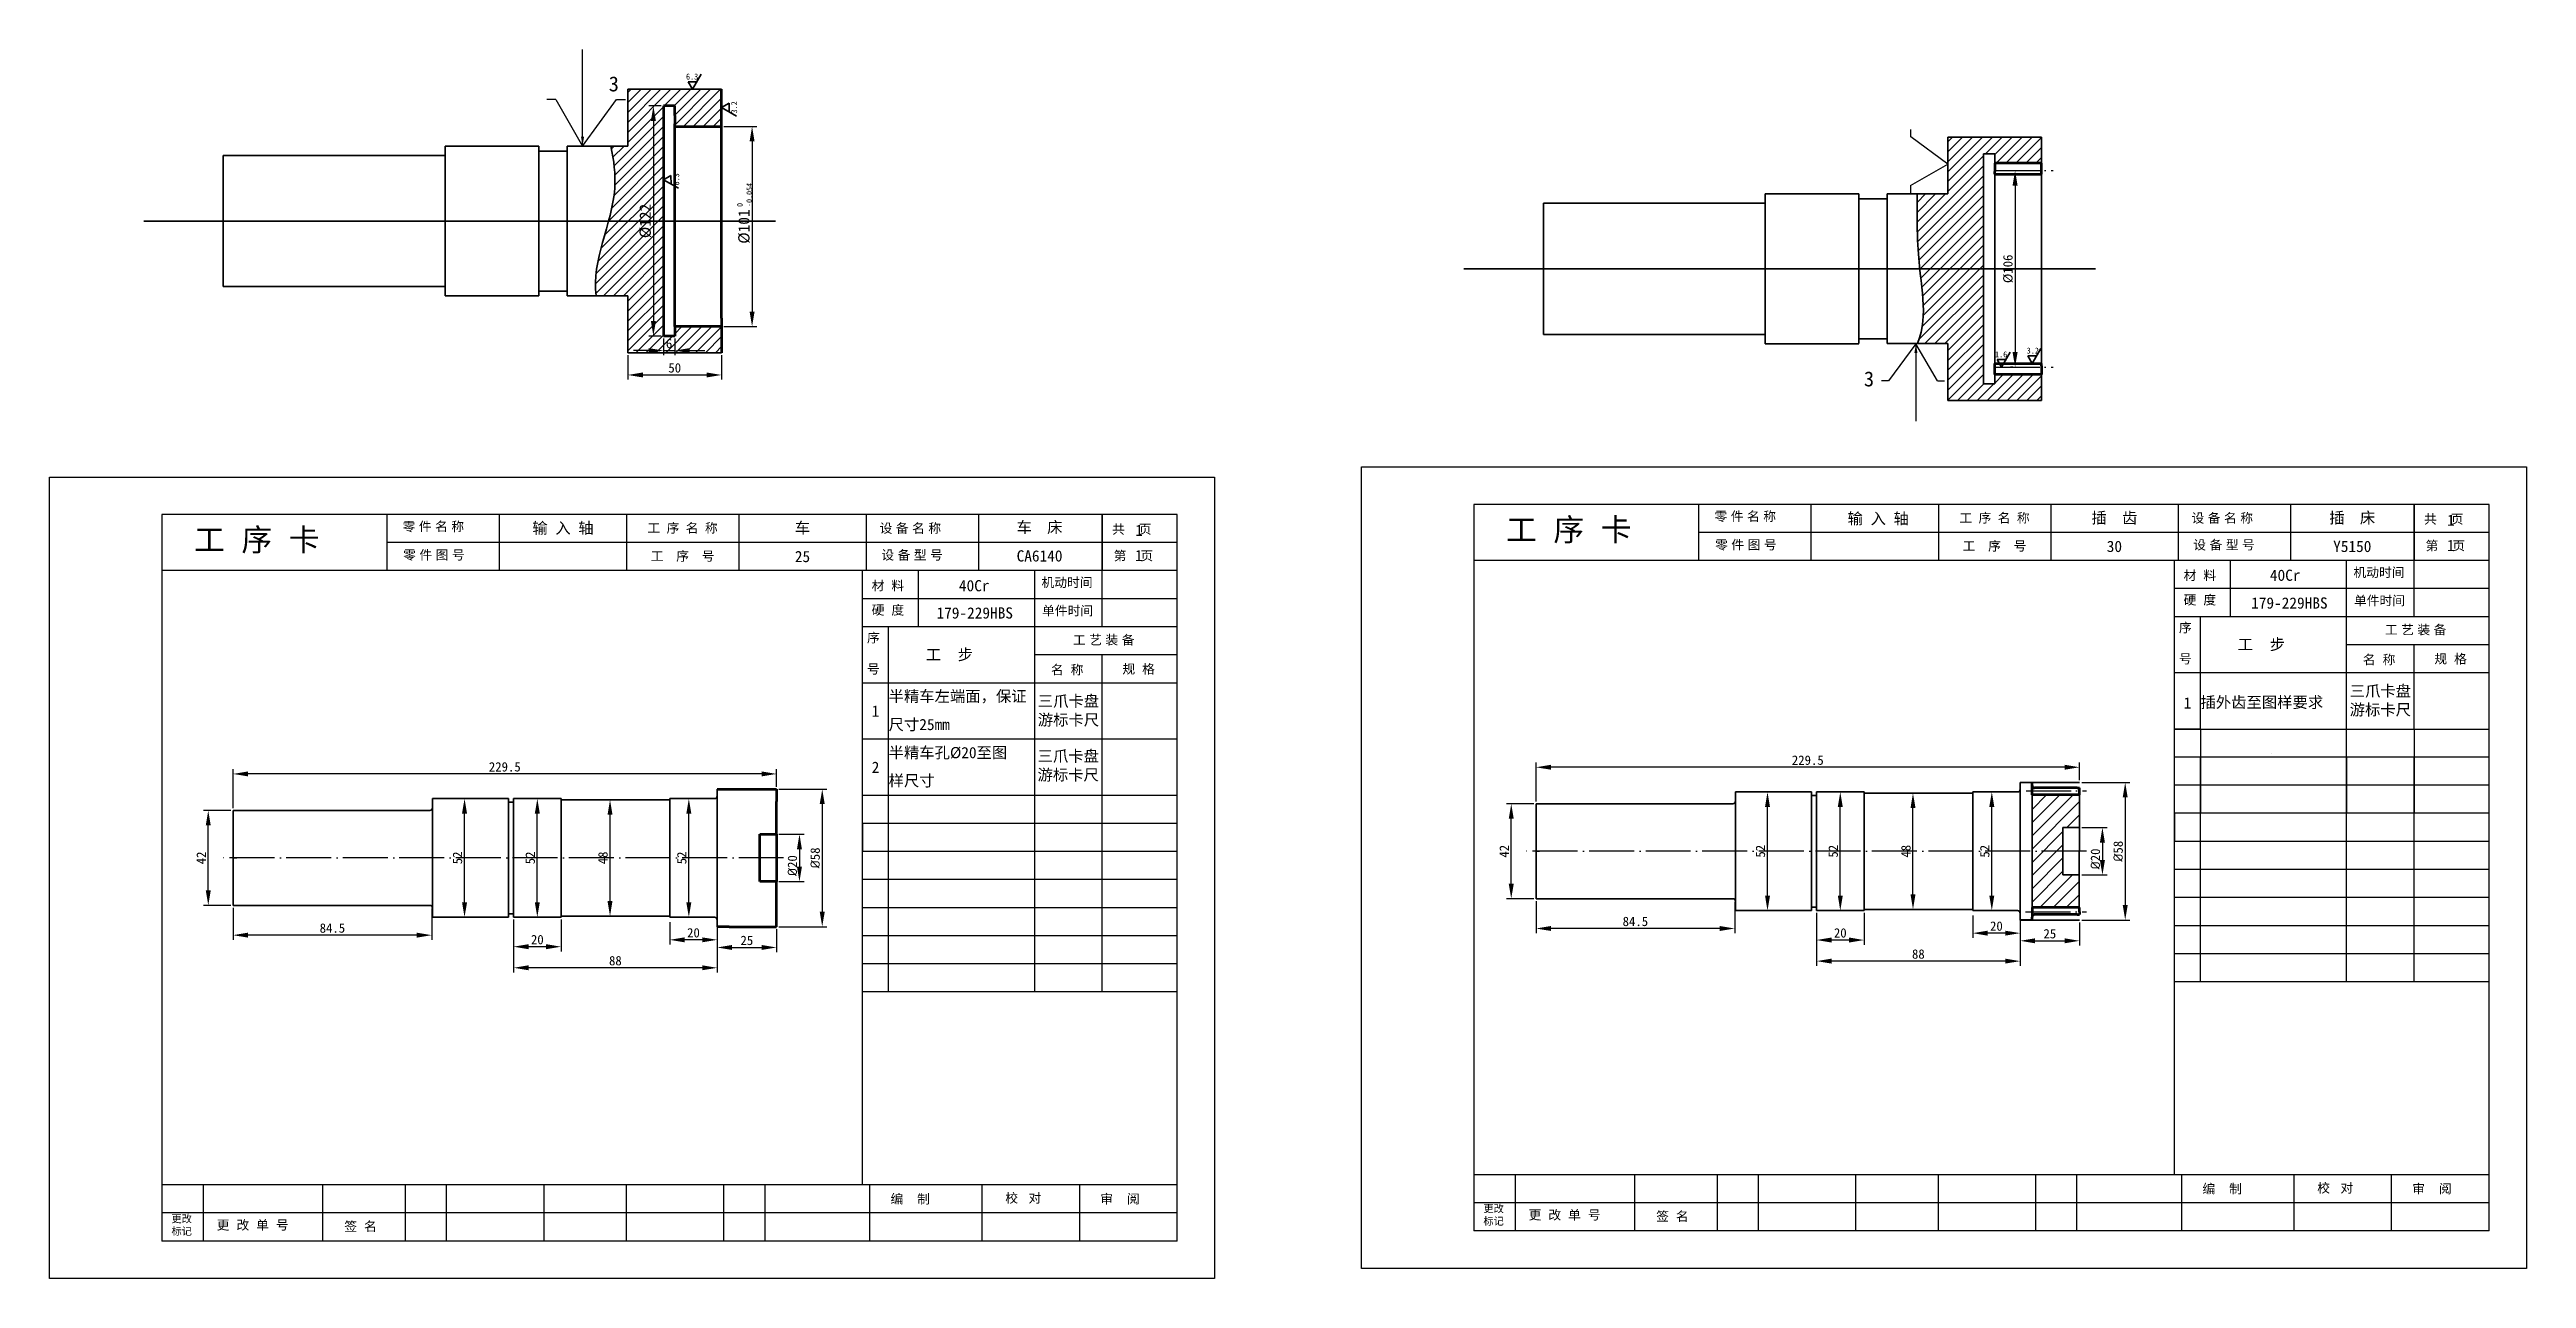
# Model space of a CAD drawing. Header units: millimetres. Extents: x -768 to 1998, y -1210 to -137.
# Drawn here: x 1332 to 1993, y -465 to -137 of the extents above; entities that cross this region are included whole.
import ezdxf

# ---------------------------------------------------------------- set-up
doc = ezdxf.new("R2010")
doc.units = ezdxf.units.MM
doc.header["$LTSCALE"] = 0.5
doc.header["$MEASUREMENT"] = 0
doc.linetypes.add('ACAD_ISO04W100', pattern=[30, 24, -3, 0, -3])
doc.layers.add('bx', color=4, linetype='Continuous', plot=False)
for name, color, linetype, lineweight in [('cu', 7, 'Continuous', 70), ('pou', 7, 'Continuous', 30), ('xi', 7, 'Continuous', 35), ('粗实线', 7, 'Continuous', 70)]:
    doc.layers.add(name, color=color, linetype=linetype, lineweight=lineweight)
doc.layers.add('中心线', color=255, linetype='ACAD_ISO04W100')
doc.layers.add('尺寸标注', color=255, linetype='Continuous')
doc.styles.get("Standard").update_dxf_attribs({"font": '', "height": 2.5})
doc.styles.get('Standard').set_extended_font_data('SimSun')
doc.dimstyles.new('DIN', dxfattribs={"dimtxt": 2.5, "dimasz": 4, "dimexe": 1.25, "dimexo": 0.625, "dimtad": 1, "dimdec": 4, "dimdsep": 46, "dimlunit": 6, "dimtxsty": 'Standard', "dimcen": 2.5, "dimadec": 0, "dimazin": 0, "dimtfac": 1, "dimtdec": 4, "dimtmove": 0, "dimatfit": 3, "dimfxl": 1, "dimtvp": 1, "dimtolj": 1, "dimtzin": 0, "dimarcsym": 0})
doc.dimstyles.new('ISO-25', dxfattribs={"dimtxt": 2.5, "dimasz": 2.5, "dimexe": 1.25, "dimexo": 0.625, "dimtad": 1, "dimdsep": 46, "dimtxsty": 'Standard', "dimcen": 2.5, "dimadec": 0, "dimazin": 0, "dimtp": 0.5, "dimtm": 0.3, "dimtfac": 1, "dimtmove": 0, "dimatfit": 3, "dimfxl": 1, "dimarcsym": 0})
doc.dimstyles.new('zhijingbiaozhu', dxfattribs={"dimtxt": 4, "dimasz": 4, "dimexe": 1.25, "dimexo": 0.625, "dimtad": 1, "dimtxsty": 'Standard', "dimcen": 2.5, "dimadec": 0, "dimazin": 0, "dimtfac": 1, "dimtmove": 0, "dimatfit": 3, "dimfxl": 1, "dimarcsym": 0})

msp = doc.modelspace()

# ---------------------------------------------------------------- texts
at = {"color": 0, "linetype": 'ByBlock', "attachment_point": 1}
for s, insert, char_height, width in [('{\\fￋￎￌ￥|b0|i0|c134|p2;工  序  卡}', (1370.52402, -265.00739), 6, 58.6449659), ('{\\fￋￎￌ￥|b0|i0|c134|p2;共    页}', (1615.56895, -263.92907), 2.5, 17.6706), ('{\\fￋￎￌ￥|b0|i0|c134|p2;工  序  卡}', (1720.75052, -262.30306), 6, 58.6449659), ('{\\fￋￎￌ￥|b0|i0|c134|p2;共    页}', (1965.79544, -261.22474), 2.5, 17.6706), ('{\\fￋￎￌ￥|b0|i0|c134|p2;第    页}', (1615.99994, -271.03215), 2.5, 18.5326), ('{\\fￋￎￌ￥|b0|i0|c134|p2;第    页}', (1966.22644, -268.32782), 2.5, 18.5326), ('{\\fￋￎￌ￥|b0|i0|c134|p2;机动时间}', (1946.95911, -275.45218), 2.5, 18), ('{\\fￋￎￌ￥|b0|i0|c134|p2;机动时间}', (1596.73261, -278.15651), 2.5, 18), ('{\\fￋￎￌ￥|b0|i0|c134|p2;单件时间}', (1947.09548, -282.99609), 2.5, 18), ('{\\fￋￎￌ￥|b0|i0|c134|p2;单件时间}', (1596.86898, -285.70042), 2.5, 18), ('{\\fￋￎￌ￥|b0|i0|c134|p2;工    步}', (1565.82108, -297.15689), 3, 28.7499), ('{\\fￋￎￌ￥|b0|i0|c134|p2;工    步}', (1916.04758, -294.45256), 3, 28.7499)]:
    msp.add_mtext(s, dxfattribs=dict(at, insert=insert, char_height=char_height, width=width))
at = {"color": 0, "linetype": 'ByBlock', "lineweight": 30, "attachment_point": 1}
for s, insert, char_height, width in [('\\fￋￎￌ￥|b0|i0|c134|p2;零 件 名 称', (1426.16638, -263.20827), 2.5, 36.6), ('\\fￋￎￌ￥|b0|i0|c134|p2;零 件 名 称', (1776.39288, -260.50394), 2.5, 36.6), ('\\fￋￎￌ￥|b0|i0|c134|p2;零 件 图 号', (1426.32633, -270.79038), 2.5, 30), ('\\fￋￎￌ￥|b0|i0|c134|p2;设 备 型 号', (1553.97353, -270.81416), 2.5, 29.4), ('\\fￋￎￌ￥|b0|i0|c134|p2;零 件 图 号', (1776.55283, -268.08605), 2.5, 30), ('\\fￋￎￌ￥|b0|i0|c134|p2;设 备 型 号', (1904.20002, -268.10982), 2.5, 29.4), ('{\\fￋￎￌ￥|b0|i0|c134|p2;材  料}', (1901.61689, -276.28274), 2.5, 15), ('{\\fￋￎￌ￥|b0|i0|c134|p2;材  料}', (1551.39039, -278.98707), 2.5, 15), ('{\\fￋￎￌ￥|b0|i0|c134|p2;硬  度}', (1901.61689, -282.80321), 2.5, 14.2145265), ('{\\fￋￎￌ￥|b0|i0|c134|p2;硬  度}', (1551.39039, -285.50754), 2.5, 14.2145265), ('{\\fￋￎￌ￥|b0|i0|c134|p2;序\\P\\P号}', (1900.38278, -290.21355), 2.5, 5.073), ('{\\fￋￎￌ￥|b0|i0|c134|p2;工 艺 装 备}', (1955.35913, -290.78662), 2.5, 38.2164), ('{\\fￋￎￌ￥|b0|i0|c134|p2;序\\P\\P号}', (1550.15628, -292.91788), 2.5, 5.073), ('{\\fￋￎￌ￥|b0|i0|c134|p2;工 艺 装 备}', (1605.13263, -293.49095), 2.5, 38.2164), ('{\\fￋￎￌ￥|b0|i0|c134|p2;名  称}', (1599.24891, -301.46076), 2.5, 17.7554), ('{\\fￋￎￌ￥|b0|i0|c134|p2;规  格}', (1618.32236, -301.25724), 2.5, 29.7614), ('{\\fￋￎￌ￥|b0|i0|c134|p2;名  称}', (1949.47541, -298.75642), 2.5, 17.7554), ('{\\fￋￎￌ￥|b0|i0|c134|p2;规  格}', (1968.54886, -298.5529), 2.5, 29.7614), ('{\\fￋￎￌ￥|b0|i0|c134|p2;编    制}', (1556.4235, -442.7572), 2.5, 30), ('{\\fￋￎￌ￥|b0|i0|c134|p2;校   对}', (1587.072, -442.54129), 2.5, 26), ('{\\fￋￎￌ￥|b0|i0|c134|p2;审    阅}', (1612.4235, -442.7572), 2.5, 26), ('{\\fￋￎￌ￥|b0|i0|c134|p2;编    制}', (1906.65, -440.05287), 2.5, 30), ('{\\fￋￎￌ￥|b0|i0|c134|p2;校   对}', (1937.2985, -439.83695), 2.5, 26), ('{\\fￋￎￌ￥|b0|i0|c134|p2;审    阅}', (1962.65, -440.05287), 2.5, 26), ('{\\fￋￎￌ￥|b0|i0|c134|p2;更改\\P标记}', (1364.47123, -448.30841), 2, 9), ('{\\fￋￎￌ￥|b0|i0|c134|p2;更  改  单  号}', (1376.54651, -449.72424), 2.5, 30.9400451), ('{\\fￋￎￌ￥|b0|i0|c134|p2;更改\\P标记}', (1714.69772, -445.60407), 2, 9), ('{\\fￋￎￌ￥|b0|i0|c134|p2;更  改  单  号}', (1726.77301, -447.0199), 2.5, 30.9400451), ('{\\fￋￎￌ￥|b0|i0|c134|p2;签  名}', (1760.82825, -447.40369), 2.5, 18.2414), ('{\\fￋￎￌ￥|b0|i0|c134|p2;签  名}', (1410.60175, -450.10802), 2.5, 18.2414)]:
    msp.add_mtext(s, dxfattribs=dict(at, insert=insert, char_height=char_height, width=width))
for s, insert, char_height, width, attachment_point in [('{\\fKaiTi_GB2312|b0|i0|c134|p49;输 入 轴}', (1468.99308, -265.04034), 3, 34, 5), ('工 序 名 称', (1500.9235, -265.0072), 2.5, 30, 5), ('1', (1621.74432, -263.991), 3, 6.1620423, 1), ('{\\fKaiTi_GB2312|b0|i0|c134|p49;输 入 轴}', (1820.10662, -262.50803), 3, 34, 5), ('工 序 名 称', (1851.15, -262.30287), 2.5, 30, 5), ('1', (1971.97082, -261.28667), 3, 6.1620423, 1), ('工  序  号', (1500.9235, -272.5072), 2.5, 30, 5), ('1', (1621.71013, -270.72154), 3, 6.1620423, 1), ('工  序  号', (1851.15, -269.80287), 2.5, 30, 5), ('1', (1971.93663, -268.0172), 3, 6.1620423, 1), ('40Cr', (1928.74016, -277.50607), 3, 31, 5), ('40Cr', (1578.77055, -280.29189), 3, 31, 5)]:
    msp.add_mtext(s, dxfattribs=dict(insert=insert, char_height=char_height, width=width, attachment_point=attachment_point))
at = {"color": 0, "linetype": 'ByBlock', "lineweight": 40, "char_height": 2.5, "width": 26.4, "attachment_point": 1}
for insert in [(1553.50491, -263.6628), (1903.7314, -260.95846)]:
    msp.add_mtext('\\fￋￎￌ￥|b0|i0|c134|p2;设 备 名 称', dxfattribs=dict(at, insert=insert))
at = {"layer": 'pou', "char_height": 4, "width": 14.4304336, "attachment_point": 5}
for insert in [(1482.55932, -146.32107), (1817.63829, -225.09335)]:
    msp.add_mtext('3', dxfattribs=dict(at, insert=insert))
at = {"layer": 'xi', "insert": (1515.43754, -179.13153), "char_height": 1.5, "width": 12.9418094, "attachment_point": 1, "rotation": 89.62103851}
msp.add_mtext('0\\P-0.054', dxfattribs=at)
at = {"layer": 'xi', "char_height": 3}
for s, insert, width, attachment_point in [('{\\fKaiTi_GB2312|b0|i0|c134|p49;车}', (1532.9235, -265.0072), 34, 5), ('{\\fKaiTi_GB2312|b0|i0|c134|p49;车  床}', (1596.21517, -264.84177), 33, 5), ('{\\fKaiTi_GB2312|b0|i0|c134|p49;插  齿}', (1883.15, -262.30287), 34, 5), ('25', (1532.9235, -272.5072), 34, 5), ('CA6140', (1596.21517, -272.34177), 33, 5), ('30', (1883.15, -269.80287), 34, 5), ('179-229HBS', (1929.86239, -284.92171), 31, 5), ('179-229HBS', (1578.91274, -287.57894), 31, 5), ('{\\fKaiTi_GB2312|b0|i0|c134|p49;半精车左端面，保证}', (1555.9235, -310.0072), 39, 4), ('{\\fKaiTi_GB2312|b0|i0|c134|p49;三爪卡盘\\P游标卡尺}', (1603.9235, -313.7572), 18, 5), ('1', (1902.65, -311.57207), 7, 5), ('插外齿至图样要求', (1906.15, -311.57207), 39, 4), ('1', (1552.4235, -313.7572), 7, 5), ('尺寸25mm', (1555.9235, -317.5072), 39, 4), ('半精车孔{\\fKaiTi_GB2312|b0|i0|c134|p49;%%C20}至图', (1555.9235, -325.0072), 39, 4), ('{\\fKaiTi_GB2312|b0|i0|c134|p49;三爪卡盘\\P游标卡尺}', (1603.86096, -328.42993), 18, 5), ('2', (1552.4235, -328.7572), 7, 5), ('{\\fKaiTi_GB2312|b0|i0|c134|p49;样尺寸}', (1555.9235, -332.5072), 39, 4)]:
    msp.add_mtext(s, dxfattribs=dict(at, insert=insert, width=width, attachment_point=attachment_point))
at = {"layer": 'xi'}
for tag, p in [('6.3', (1501.82797, -145.13065)), ('1.6', (1851.27428, -219.30546)), ('3.2', (1859.73348, -218.30252))]:
    msp.add_attdef(tag, p, '', height=1.6, dxfattribs=at)
for tag, p in [('3.2', (1515.47555, -154.18995)), ('6.3', (1500.02419, -173.40103))]:
    msp.add_attdef(tag, p, '', height=1.6, rotation=90, dxfattribs=at)
at = {"layer": '尺寸标注', "color": 0, "char_height": 3, "attachment_point": 5}
for s, insert, width in [('{\\fKaiTi_GB2312|b0|i0|c134|p49;插  床}', (1946.65, -262.30287), 33), ('Y5150', (1946.65, -269.80287), 33), ('{\\fKaiTi_GB2312|b0|i0|c134|p49;三爪卡盘\\P游标卡尺}', (1954.15, -311.05287), 18)]:
    msp.add_mtext(s, dxfattribs=dict(at, insert=insert, width=width))

# ---------------------------------------------------------------- blocks, each defined once
blk = doc.blocks.new('gxk1')
at = {"linetype": 'Continuous'}
for p, q in [((84, 7.5), (0, 7.5)), ((0, 0), (0, 7.5)), ((7, 0), (7, 7.5)), ((46, 0), (46, 7.5)), ((64, 0), (64, 7.5)), ((84, 0), (84, 7.5)), ((84, 0), (0, 0))]:
    blk.add_line(p, q, dxfattribs=at)
at = {"linetype": 'Continuous', "flags": 8}
for tag, p in [('XH', (0, 0)), ('GB', (7, 0)), ('MC', (46, 0)), ('GG', (64, 0))]:
    blk.add_attdef(tag, p, '', height=7, dxfattribs=at)
blk = doc.blocks.new('*D13')
at = {"layer": 'Defpoints', "color": 0, "transparency": 16777216}
for p in [(1486.32, -218.07), (1511.32, -218.07), (1511.32, -224.01)]:
    blk.add_point(p, dxfattribs=at)
at = {"layer": 'xi', "color": 0, "lineweight": -2, "transparency": 16777216}
for p, q in [((1486.32, -218.7), (1486.32, -225.26)), ((1490.32, -224.01), (1507.32, -224.01)), ((1511.32, -218.7), (1511.32, -225.26))]:
    blk.add_line(p, q, dxfattribs=at)
at = {"layer": 'xi', "color": 0, "transparency": 16777216}
for points in [[(1490.32, -223.34), (1490.32, -224.67), (1486.32, -224.01)], [(1507.32, -223.34), (1507.32, -224.67), (1511.32, -224.01)]]:
    blk.add_solid(points, dxfattribs=at)
at = {"layer": 'xi', "color": 0, "transparency": 16777216, "insert": (1498.82, -222.13), "char_height": 2.5, "attachment_point": 5}
blk.add_mtext('\\A1;50', dxfattribs=at)
blk = doc.blocks.new('*D14')
at = {"layer": 'Defpoints', "color": 0, "transparency": 16777216}
for p in [(1511.32, -157.66), (1511.32, -211.1), (1519.47, -211.1)]:
    blk.add_point(p, dxfattribs=at)
at = {"layer": 'xi', "color": 0, "lineweight": -2, "transparency": 16777216}
for p, q in [((1511.94, -157.66), (1520.72, -157.66)), ((1519.47, -161.66), (1519.47, -207.1)), ((1511.94, -211.1), (1520.72, -211.1))]:
    blk.add_line(p, q, dxfattribs=at)
at = {"layer": 'xi', "color": 0, "transparency": 16777216}
for points in [[(1518.81, -161.66), (1520.14, -161.66), (1519.47, -157.66)], [(1518.81, -207.1), (1520.14, -207.1), (1519.47, -211.1)]]:
    blk.add_solid(points, dxfattribs=at)
at = {"layer": 'xi', "color": 0, "transparency": 16777216, "insert": (1517.35, -184.38), "char_height": 3, "attachment_point": 5, "rotation": 90}
blk.add_mtext('%%c101', dxfattribs=at)
blk = doc.blocks.new('*D15')
at = {"layer": 'Defpoints', "color": 0, "transparency": 16777216}
for p in [(1495.82, -152.18), (1493.12, -213.62), (1495.82, -213.62)]:
    blk.add_point(p, dxfattribs=at)
at = {"layer": 'xi', "color": 0, "lineweight": -2, "transparency": 16777216}
for p, q in [((1495.19, -152.18), (1491.87, -152.18)), ((1493.12, -156.18), (1493.12, -209.62)), ((1495.19, -213.62), (1491.87, -213.62))]:
    blk.add_line(p, q, dxfattribs=at)
at = {"layer": 'xi', "color": 0, "transparency": 16777216}
for points in [[(1492.46, -156.18), (1493.79, -156.18), (1493.12, -152.18)], [(1492.46, -209.62), (1493.79, -209.62), (1493.12, -213.62)]]:
    blk.add_solid(points, dxfattribs=at)
at = {"layer": 'xi', "color": 0, "transparency": 16777216, "insert": (1491, -182.9), "char_height": 3, "attachment_point": 5, "rotation": 90}
blk.add_mtext('%%C122', dxfattribs=at)
blk = doc.blocks.new('*D16')
at = {"layer": 'Defpoints', "color": 0, "transparency": 16777216}
for p in [(1495.82, -213.62), (1498.82, -213.62), (1498.82, -217.5)]:
    blk.add_point(p, dxfattribs=at)
at = {"layer": 'xi', "color": 0, "lineweight": -2, "transparency": 16777216}
for p, q in [((1491.82, -217.5), (1487.82, -217.5)), ((1495.82, -214.25), (1495.82, -218.75)), ((1495.82, -217.5), (1498.82, -217.5)), ((1498.82, -214.25), (1498.82, -218.75)), ((1502.82, -217.5), (1506.82, -217.5))]:
    blk.add_line(p, q, dxfattribs=at)
at = {"layer": 'xi', "color": 0, "transparency": 16777216}
for points in [[(1491.82, -216.83), (1491.82, -218.16), (1495.82, -217.5)], [(1502.82, -216.83), (1502.82, -218.16), (1498.82, -217.5)]]:
    blk.add_solid(points, dxfattribs=at)
at = {"layer": 'xi', "color": 0, "transparency": 16777216, "insert": (1497.32, -215.62), "char_height": 2.5, "attachment_point": 5}
blk.add_mtext('\\A1;6', dxfattribs=at)
blk = doc.blocks.new('*D98')
at = {"layer": 'Defpoints', "color": 0, "transparency": 16777216}
for p in [(1380.93, -330.54), (1526, -334.59), (1380.93, -340.3)]:
    blk.add_point(p, dxfattribs=at)
at = {"layer": 'xi', "color": 0, "lineweight": -2, "transparency": 16777216}
for p, q in [((1380.93, -339.67), (1380.93, -329.29)), ((1522, -330.54), (1384.93, -330.54)), ((1526, -333.96), (1526, -329.29))]:
    blk.add_line(p, q, dxfattribs=at)
at = {"layer": 'xi', "color": 0, "transparency": 16777216}
for points in [[(1384.93, -329.87), (1384.93, -331.2), (1380.93, -330.54)], [(1522, -329.87), (1522, -331.2), (1526, -330.54)]]:
    blk.add_solid(points, dxfattribs=at)
at = {"layer": 'xi', "color": 0, "transparency": 16777216, "insert": (1453.46, -328.66), "char_height": 2.5, "attachment_point": 5}
blk.add_mtext('\\A1;229.5', dxfattribs=at)
blk = doc.blocks.new('*D99')
at = {"layer": 'Defpoints', "color": 0, "transparency": 16777216}
for p in [(1502.59, -337.13), (1503.48, -337.13), (1503.48, -368.8)]:
    blk.add_point(p, dxfattribs=at)
at = {"layer": 'xi', "color": 0, "lineweight": -2, "transparency": 16777216}
for p, q in [((1502.85, -337.13), (1501.34, -337.13)), ((1502.59, -364.8), (1502.59, -341.13)), ((1502.85, -368.8), (1501.34, -368.8))]:
    blk.add_line(p, q, dxfattribs=at)
at = {"layer": 'xi', "color": 0, "transparency": 16777216}
for points in [[(1501.92, -341.13), (1503.25, -341.13), (1502.59, -337.13)], [(1501.92, -364.8), (1503.25, -364.8), (1502.59, -368.8)]]:
    blk.add_solid(points, dxfattribs=at)
at = {"layer": 'xi', "color": 0, "transparency": 16777216, "insert": (1500.71, -352.96), "char_height": 2.5, "attachment_point": 5, "rotation": 90}
blk.add_mtext('\\A1;52', dxfattribs=at)
blk = doc.blocks.new('*D100')
at = {"layer": 'Defpoints', "color": 0, "transparency": 16777216}
for p in [(1480.16, -337.44), (1481.55, -337.44), (1480.16, -368.48)]:
    blk.add_point(p, dxfattribs=at)
at = {"layer": 'xi', "color": 0, "lineweight": -2, "transparency": 16777216}
for p, q in [((1480.79, -337.44), (1482.8, -337.44)), ((1481.55, -364.48), (1481.55, -341.44)), ((1480.79, -368.48), (1482.8, -368.48))]:
    blk.add_line(p, q, dxfattribs=at)
at = {"layer": 'xi', "color": 0, "transparency": 16777216}
for points in [[(1480.88, -341.44), (1482.21, -341.44), (1481.55, -337.44)], [(1480.88, -364.48), (1482.21, -364.48), (1481.55, -368.48)]]:
    blk.add_solid(points, dxfattribs=at)
at = {"layer": 'xi', "color": 0, "transparency": 16777216, "insert": (1479.67, -352.96), "char_height": 2.5, "attachment_point": 5, "rotation": 90}
blk.add_mtext('\\A1;48', dxfattribs=at)
blk = doc.blocks.new('*D101')
at = {"layer": 'Defpoints', "color": 0, "transparency": 16777216}
for p in [(1462.14, -337.13), (1462.14, -337.13), (1462.14, -368.8)]:
    blk.add_point(p, dxfattribs=at)
at = {"layer": 'xi', "color": 0, "lineweight": -2, "transparency": 16777216}
for p, q in [((1461.51, -337.13), (1460.89, -337.13)), ((1462.14, -364.8), (1462.14, -341.13)), ((1461.51, -368.8), (1460.89, -368.8))]:
    blk.add_line(p, q, dxfattribs=at)
at = {"layer": 'xi', "color": 0, "transparency": 16777216}
for points in [[(1461.47, -341.13), (1462.8, -341.13), (1462.14, -337.13)], [(1461.47, -364.8), (1462.8, -364.8), (1462.14, -368.8)]]:
    blk.add_solid(points, dxfattribs=at)
at = {"layer": 'xi', "color": 0, "transparency": 16777216, "insert": (1460.26, -352.96), "char_height": 2.5, "attachment_point": 5, "rotation": 90}
blk.add_mtext('\\A1;52', dxfattribs=at)
blk = doc.blocks.new('*D102')
at = {"layer": 'Defpoints', "color": 0, "transparency": 16777216}
for p in [(1442.71, -337.13), (1444.28, -337.13), (1444.28, -368.8)]:
    blk.add_point(p, dxfattribs=at)
at = {"layer": 'xi', "color": 0, "lineweight": -2, "transparency": 16777216}
for p, q in [((1443.66, -337.13), (1441.46, -337.13)), ((1442.71, -364.8), (1442.71, -341.13)), ((1443.66, -368.8), (1441.46, -368.8))]:
    blk.add_line(p, q, dxfattribs=at)
at = {"layer": 'xi', "color": 0, "transparency": 16777216}
for points in [[(1442.04, -341.13), (1443.38, -341.13), (1442.71, -337.13)], [(1442.04, -364.8), (1443.38, -364.8), (1442.71, -368.8)]]:
    blk.add_solid(points, dxfattribs=at)
at = {"layer": 'xi', "color": 0, "transparency": 16777216, "insert": (1440.84, -352.96), "char_height": 2.5, "attachment_point": 5, "rotation": 90}
blk.add_mtext('\\A1;52', dxfattribs=at)
blk = doc.blocks.new('*D103')
at = {"layer": 'Defpoints', "color": 0, "transparency": 16777216}
for p in [(1374.3, -340.3), (1380.93, -340.3), (1380.93, -365.64)]:
    blk.add_point(p, dxfattribs=at)
at = {"layer": 'xi', "color": 0, "lineweight": -2, "transparency": 16777216}
for p, q in [((1380.3, -340.3), (1373.05, -340.3)), ((1374.3, -361.64), (1374.3, -344.3)), ((1380.3, -365.64), (1373.05, -365.64))]:
    blk.add_line(p, q, dxfattribs=at)
at = {"layer": 'xi', "color": 0, "transparency": 16777216}
for points in [[(1373.63, -344.3), (1374.96, -344.3), (1374.3, -340.3)], [(1373.63, -361.64), (1374.96, -361.64), (1374.3, -365.64)]]:
    blk.add_solid(points, dxfattribs=at)
at = {"layer": 'xi', "color": 0, "transparency": 16777216, "insert": (1372.42, -352.97), "char_height": 2.5, "attachment_point": 5, "rotation": 90}
blk.add_mtext('\\A1;42', dxfattribs=at)
blk = doc.blocks.new('*D104')
at = {"layer": 'Defpoints', "color": 0, "transparency": 16777216}
for p in [(1497.48, -369.47), (1510.15, -369.47), (1497.48, -374.83)]:
    blk.add_point(p, dxfattribs=at)
at = {"layer": 'xi', "color": 0, "lineweight": -2, "transparency": 16777216}
for p, q in [((1497.48, -370.1), (1497.48, -376.08)), ((1510.15, -370.1), (1510.15, -376.08)), ((1506.15, -374.83), (1501.48, -374.83))]:
    blk.add_line(p, q, dxfattribs=at)
at = {"layer": 'xi', "color": 0, "transparency": 16777216}
for points in [[(1501.48, -374.17), (1501.48, -375.5), (1497.48, -374.83)], [(1506.15, -374.17), (1506.15, -375.5), (1510.15, -374.83)]]:
    blk.add_solid(points, dxfattribs=at)
at = {"layer": 'xi', "color": 0, "transparency": 16777216, "insert": (1503.82, -372.96), "char_height": 2.5, "attachment_point": 5}
blk.add_mtext('\\A1;20', dxfattribs=at)
blk = doc.blocks.new('*D105')
at = {"layer": 'Defpoints', "color": 0, "transparency": 16777216}
for p in [(1455.8, -368.8), (1468.47, -368.8), (1455.8, -376.67)]:
    blk.add_point(p, dxfattribs=at)
at = {"layer": 'xi', "color": 0, "lineweight": -2, "transparency": 16777216}
for p, q in [((1455.8, -369.42), (1455.8, -377.92)), ((1468.47, -369.42), (1468.47, -377.92)), ((1464.47, -376.67), (1459.8, -376.67))]:
    blk.add_line(p, q, dxfattribs=at)
at = {"layer": 'xi', "color": 0, "transparency": 16777216}
for points in [[(1459.8, -376), (1459.8, -377.34), (1455.8, -376.67)], [(1464.47, -376), (1464.47, -377.34), (1468.47, -376.67)]]:
    blk.add_solid(points, dxfattribs=at)
at = {"layer": 'xi', "color": 0, "transparency": 16777216, "insert": (1462.14, -374.79), "char_height": 2.5, "attachment_point": 5}
blk.add_mtext('\\A1;20', dxfattribs=at)
blk = doc.blocks.new('*D106')
at = {"layer": 'Defpoints', "color": 0, "transparency": 16777216}
for p in [(1380.93, -365.64), (1433.94, -365.84), (1380.93, -373.59)]:
    blk.add_point(p, dxfattribs=at)
at = {"layer": 'xi', "color": 0, "lineweight": -2, "transparency": 16777216}
for p, q in [((1380.93, -366.27), (1380.93, -374.84)), ((1433.94, -366.46), (1433.94, -374.84)), ((1429.94, -373.59), (1384.93, -373.59))]:
    blk.add_line(p, q, dxfattribs=at)
at = {"layer": 'xi', "color": 0, "transparency": 16777216}
for points in [[(1384.93, -372.92), (1384.93, -374.25), (1380.93, -373.59)], [(1429.94, -372.92), (1429.94, -374.25), (1433.94, -373.59)]]:
    blk.add_solid(points, dxfattribs=at)
at = {"layer": 'xi', "color": 0, "transparency": 16777216, "insert": (1407.44, -371.71), "char_height": 2.5, "attachment_point": 5}
blk.add_mtext('\\A1;84.5', dxfattribs=at)
blk = doc.blocks.new('*D107')
at = {"layer": 'Defpoints', "color": 0, "transparency": 16777216}
for p in [(1455.8, -371.32), (1510.15, -371.32), (1455.8, -382.3)]:
    blk.add_point(p, dxfattribs=at)
at = {"layer": 'xi', "color": 0, "lineweight": -2, "transparency": 16777216}
for p, q in [((1455.8, -371.95), (1455.8, -383.55)), ((1510.15, -371.95), (1510.15, -383.55)), ((1506.15, -382.3), (1459.8, -382.3))]:
    blk.add_line(p, q, dxfattribs=at)
at = {"layer": 'xi', "color": 0, "transparency": 16777216}
for points in [[(1459.8, -381.63), (1459.8, -382.96), (1455.8, -382.3)], [(1506.15, -381.63), (1506.15, -382.96), (1510.15, -382.3)]]:
    blk.add_solid(points, dxfattribs=at)
at = {"layer": 'xi', "color": 0, "transparency": 16777216, "insert": (1482.98, -380.42), "char_height": 2.5, "attachment_point": 5}
blk.add_mtext('\\A1;88', dxfattribs=at)
blk = doc.blocks.new('*D108')
at = {"layer": 'Defpoints', "color": 0, "transparency": 16777216}
for p in [(1510.15, -371.32), (1526, -371.32), (1526, -376.87)]:
    blk.add_point(p, dxfattribs=at)
at = {"layer": 'xi', "color": 0, "lineweight": -2, "transparency": 16777216}
for p, q in [((1510.15, -371.95), (1510.15, -378.12)), ((1514.15, -376.87), (1522, -376.87)), ((1526, -371.95), (1526, -378.12))]:
    blk.add_line(p, q, dxfattribs=at)
at = {"layer": 'xi', "color": 0, "transparency": 16777216}
for points in [[(1514.15, -376.21), (1514.15, -377.54), (1510.15, -376.87)], [(1522, -376.21), (1522, -377.54), (1526, -376.87)]]:
    blk.add_solid(points, dxfattribs=at)
at = {"layer": 'xi', "color": 0, "transparency": 16777216, "insert": (1518.07, -375), "char_height": 2.5, "attachment_point": 5}
blk.add_mtext('\\A1;25', dxfattribs=at)
blk = doc.blocks.new('*D109')
at = {"layer": 'Defpoints', "color": 0, "transparency": 16777216}
for p in [(1526, -346.64), (1526, -359.3), (1532.12, -359.3)]:
    blk.add_point(p, dxfattribs=at)
at = {"layer": 'xi', "color": 0, "lineweight": -2, "transparency": 16777216}
for p, q in [((1526.62, -346.64), (1533.37, -346.64)), ((1532.12, -350.64), (1532.12, -355.3)), ((1526.62, -359.3), (1533.37, -359.3))]:
    blk.add_line(p, q, dxfattribs=at)
at = {"layer": 'xi', "color": 0, "transparency": 16777216}
for points in [[(1531.45, -350.64), (1532.78, -350.64), (1532.12, -346.64)], [(1531.45, -355.3), (1532.78, -355.3), (1532.12, -359.3)]]:
    blk.add_solid(points, dxfattribs=at)
at = {"layer": 'xi', "color": 0, "transparency": 16777216, "insert": (1530.24, -355.02), "char_height": 2.5, "attachment_point": 5, "rotation": 90}
blk.add_mtext('\\A1;{\\fISOCPEUR|b0|i0|c0|p34;%%C}20', dxfattribs=at)
blk = doc.blocks.new('*D110')
at = {"layer": 'Defpoints', "color": 0, "transparency": 16777216}
for p in [(1526, -334.59), (1526, -371.32), (1538.2, -371.32)]:
    blk.add_point(p, dxfattribs=at)
at = {"layer": 'xi', "color": 0, "lineweight": -2, "transparency": 16777216}
for p, q in [((1526.62, -334.59), (1539.45, -334.59)), ((1538.2, -338.59), (1538.2, -367.32)), ((1526.62, -371.32), (1539.45, -371.32))]:
    blk.add_line(p, q, dxfattribs=at)
at = {"layer": 'xi', "color": 0, "transparency": 16777216}
for points in [[(1537.53, -338.59), (1538.87, -338.59), (1538.2, -334.59)], [(1537.53, -367.32), (1538.87, -367.32), (1538.2, -371.32)]]:
    blk.add_solid(points, dxfattribs=at)
at = {"layer": 'xi', "color": 0, "transparency": 16777216, "insert": (1536.32, -352.96), "char_height": 2.5, "attachment_point": 5, "rotation": 90}
blk.add_mtext('\\A1;{\\fISOCPEUR|b0|i0|c0|p34;%%C}58', dxfattribs=at)
blk = doc.blocks.new('*D124')
at = {"layer": 'Defpoints', "color": 0, "transparency": 16777216}
for p in [(1728.76, -328.76), (1873.83, -332.81), (1728.76, -338.52)]:
    blk.add_point(p, dxfattribs=at)
at = {"layer": 'xi', "color": 0, "lineweight": -2, "transparency": 16777216}
for p, q in [((1728.76, -337.89), (1728.76, -327.51)), ((1869.83, -328.76), (1732.76, -328.76)), ((1873.83, -332.18), (1873.83, -327.51))]:
    blk.add_line(p, q, dxfattribs=at)
at = {"layer": 'xi', "color": 0, "transparency": 16777216}
for points in [[(1732.76, -328.09), (1732.76, -329.42), (1728.76, -328.76)], [(1869.83, -328.09), (1869.83, -329.42), (1873.83, -328.76)]]:
    blk.add_solid(points, dxfattribs=at)
at = {"layer": 'xi', "color": 0, "transparency": 16777216, "insert": (1801.3, -326.88), "char_height": 2.5, "attachment_point": 5}
blk.add_mtext('\\A1;229.5', dxfattribs=at)
blk = doc.blocks.new('*D125')
at = {"layer": 'Defpoints', "color": 0, "transparency": 16777216}
for p in [(1850.42, -335.35), (1851.31, -335.35), (1851.31, -367.02)]:
    blk.add_point(p, dxfattribs=at)
at = {"layer": 'xi', "color": 0, "lineweight": -2, "transparency": 16777216}
for p, q in [((1850.69, -335.35), (1849.17, -335.35)), ((1850.42, -363.02), (1850.42, -339.35)), ((1850.69, -367.02), (1849.17, -367.02))]:
    blk.add_line(p, q, dxfattribs=at)
at = {"layer": 'xi', "color": 0, "transparency": 16777216}
for points in [[(1849.75, -339.35), (1851.09, -339.35), (1850.42, -335.35)], [(1849.75, -363.02), (1851.09, -363.02), (1850.42, -367.02)]]:
    blk.add_solid(points, dxfattribs=at)
at = {"layer": 'xi', "color": 0, "transparency": 16777216, "insert": (1848.55, -351.18), "char_height": 2.5, "attachment_point": 5, "rotation": 90}
blk.add_mtext('\\A1;52', dxfattribs=at)
blk = doc.blocks.new('*D126')
at = {"layer": 'Defpoints', "color": 0, "transparency": 16777216}
for p in [(1828, -335.66), (1829.38, -335.66), (1828, -366.7)]:
    blk.add_point(p, dxfattribs=at)
at = {"layer": 'xi', "color": 0, "lineweight": -2, "transparency": 16777216}
for p, q in [((1828.62, -335.66), (1830.63, -335.66)), ((1829.38, -362.7), (1829.38, -339.66)), ((1828.62, -366.7), (1830.63, -366.7))]:
    blk.add_line(p, q, dxfattribs=at)
at = {"layer": 'xi', "color": 0, "transparency": 16777216}
for points in [[(1828.72, -339.66), (1830.05, -339.66), (1829.38, -335.66)], [(1828.72, -362.7), (1830.05, -362.7), (1829.38, -366.7)]]:
    blk.add_solid(points, dxfattribs=at)
at = {"layer": 'xi', "color": 0, "transparency": 16777216, "insert": (1827.51, -351.18), "char_height": 2.5, "attachment_point": 5, "rotation": 90}
blk.add_mtext('\\A1;48', dxfattribs=at)
blk = doc.blocks.new('*D127')
at = {"layer": 'Defpoints', "color": 0, "transparency": 16777216}
for p in [(1809.97, -335.35), (1809.97, -335.35), (1809.97, -367.02)]:
    blk.add_point(p, dxfattribs=at)
at = {"layer": 'xi', "color": 0, "lineweight": -2, "transparency": 16777216}
for p, q in [((1809.35, -335.35), (1808.72, -335.35)), ((1809.97, -363.02), (1809.97, -339.35)), ((1809.35, -367.02), (1808.72, -367.02))]:
    blk.add_line(p, q, dxfattribs=at)
at = {"layer": 'xi', "color": 0, "transparency": 16777216}
for points in [[(1809.31, -339.35), (1810.64, -339.35), (1809.97, -335.35)], [(1809.31, -363.02), (1810.64, -363.02), (1809.97, -367.02)]]:
    blk.add_solid(points, dxfattribs=at)
at = {"layer": 'xi', "color": 0, "transparency": 16777216, "insert": (1808.1, -351.18), "char_height": 2.5, "attachment_point": 5, "rotation": 90}
blk.add_mtext('\\A1;52', dxfattribs=at)
blk = doc.blocks.new('*D128')
at = {"layer": 'Defpoints', "color": 0, "transparency": 16777216}
for p in [(1790.54, -335.35), (1792.12, -335.35), (1792.12, -367.02)]:
    blk.add_point(p, dxfattribs=at)
at = {"layer": 'xi', "color": 0, "lineweight": -2, "transparency": 16777216}
for p, q in [((1791.49, -335.35), (1789.29, -335.35)), ((1790.54, -363.02), (1790.54, -339.35)), ((1791.49, -367.02), (1789.29, -367.02))]:
    blk.add_line(p, q, dxfattribs=at)
at = {"layer": 'xi', "color": 0, "transparency": 16777216}
for points in [[(1789.88, -339.35), (1791.21, -339.35), (1790.54, -335.35)], [(1789.88, -363.02), (1791.21, -363.02), (1790.54, -367.02)]]:
    blk.add_solid(points, dxfattribs=at)
at = {"layer": 'xi', "color": 0, "transparency": 16777216, "insert": (1788.67, -351.18), "char_height": 2.5, "attachment_point": 5, "rotation": 90}
blk.add_mtext('\\A1;52', dxfattribs=at)
blk = doc.blocks.new('*D129')
at = {"layer": 'Defpoints', "color": 0, "transparency": 16777216}
for p in [(1722.13, -338.52), (1728.76, -338.52), (1728.76, -363.86)]:
    blk.add_point(p, dxfattribs=at)
at = {"layer": 'xi', "color": 0, "lineweight": -2, "transparency": 16777216}
for p, q in [((1728.14, -338.52), (1720.88, -338.52)), ((1722.13, -359.86), (1722.13, -342.52)), ((1728.14, -363.86), (1720.88, -363.86))]:
    blk.add_line(p, q, dxfattribs=at)
at = {"layer": 'xi', "color": 0, "transparency": 16777216}
for points in [[(1721.47, -342.52), (1722.8, -342.52), (1722.13, -338.52)], [(1721.47, -359.86), (1722.8, -359.86), (1722.13, -363.86)]]:
    blk.add_solid(points, dxfattribs=at)
at = {"layer": 'xi', "color": 0, "transparency": 16777216, "insert": (1720.26, -351.19), "char_height": 2.5, "attachment_point": 5, "rotation": 90}
blk.add_mtext('\\A1;42', dxfattribs=at)
blk = doc.blocks.new('*D130')
at = {"layer": 'Defpoints', "color": 0, "transparency": 16777216}
for p in [(1845.32, -367.69), (1857.99, -367.69), (1845.32, -373.05)]:
    blk.add_point(p, dxfattribs=at)
at = {"layer": 'xi', "color": 0, "lineweight": -2, "transparency": 16777216}
for p, q in [((1845.32, -368.32), (1845.32, -374.3)), ((1857.99, -368.32), (1857.99, -374.3)), ((1853.99, -373.05), (1849.32, -373.05))]:
    blk.add_line(p, q, dxfattribs=at)
at = {"layer": 'xi', "color": 0, "transparency": 16777216}
for points in [[(1849.32, -372.39), (1849.32, -373.72), (1845.32, -373.05)], [(1853.99, -372.39), (1853.99, -373.72), (1857.99, -373.05)]]:
    blk.add_solid(points, dxfattribs=at)
at = {"layer": 'xi', "color": 0, "transparency": 16777216, "insert": (1851.65, -371.18), "char_height": 2.5, "attachment_point": 5}
blk.add_mtext('\\A1;20', dxfattribs=at)
blk = doc.blocks.new('*D131')
at = {"layer": 'Defpoints', "color": 0, "transparency": 16777216}
for p in [(1803.64, -367.02), (1816.31, -367.02), (1803.64, -374.89)]:
    blk.add_point(p, dxfattribs=at)
at = {"layer": 'xi', "color": 0, "lineweight": -2, "transparency": 16777216}
for p, q in [((1803.64, -367.64), (1803.64, -376.14)), ((1816.31, -367.64), (1816.31, -376.14)), ((1812.31, -374.89), (1807.64, -374.89))]:
    blk.add_line(p, q, dxfattribs=at)
at = {"layer": 'xi', "color": 0, "transparency": 16777216}
for points in [[(1807.64, -374.22), (1807.64, -375.56), (1803.64, -374.89)], [(1812.31, -374.22), (1812.31, -375.56), (1816.31, -374.89)]]:
    blk.add_solid(points, dxfattribs=at)
at = {"layer": 'xi', "color": 0, "transparency": 16777216, "insert": (1809.97, -373.01), "char_height": 2.5, "attachment_point": 5}
blk.add_mtext('\\A1;20', dxfattribs=at)
blk = doc.blocks.new('*D132')
at = {"layer": 'Defpoints', "color": 0, "transparency": 16777216}
for p in [(1728.76, -363.86), (1781.78, -364.06), (1728.76, -371.81)]:
    blk.add_point(p, dxfattribs=at)
at = {"layer": 'xi', "color": 0, "lineweight": -2, "transparency": 16777216}
for p, q in [((1728.76, -364.49), (1728.76, -373.06)), ((1781.78, -364.68), (1781.78, -373.06)), ((1777.78, -371.81), (1732.76, -371.81))]:
    blk.add_line(p, q, dxfattribs=at)
at = {"layer": 'xi', "color": 0, "transparency": 16777216}
for points in [[(1732.76, -371.14), (1732.76, -372.47), (1728.76, -371.81)], [(1777.78, -371.14), (1777.78, -372.47), (1781.78, -371.81)]]:
    blk.add_solid(points, dxfattribs=at)
at = {"layer": 'xi', "color": 0, "transparency": 16777216, "insert": (1755.27, -369.93), "char_height": 2.5, "attachment_point": 5}
blk.add_mtext('\\A1;84.5', dxfattribs=at)
blk = doc.blocks.new('*D133')
at = {"layer": 'Defpoints', "color": 0, "transparency": 16777216}
for p in [(1803.64, -369.54), (1857.99, -369.54), (1803.64, -380.52)]:
    blk.add_point(p, dxfattribs=at)
at = {"layer": 'xi', "color": 0, "lineweight": -2, "transparency": 16777216}
for p, q in [((1803.64, -370.17), (1803.64, -381.77)), ((1857.99, -370.17), (1857.99, -381.77)), ((1853.99, -380.52), (1807.64, -380.52))]:
    blk.add_line(p, q, dxfattribs=at)
at = {"layer": 'xi', "color": 0, "transparency": 16777216}
for points in [[(1807.64, -379.85), (1807.64, -381.18), (1803.64, -380.52)], [(1853.99, -379.85), (1853.99, -381.18), (1857.99, -380.52)]]:
    blk.add_solid(points, dxfattribs=at)
at = {"layer": 'xi', "color": 0, "transparency": 16777216, "insert": (1830.81, -378.64), "char_height": 2.5, "attachment_point": 5}
blk.add_mtext('\\A1;88', dxfattribs=at)
blk = doc.blocks.new('*D134')
at = {"layer": 'Defpoints', "color": 0, "transparency": 16777216}
for p in [(1857.99, -369.54), (1873.83, -369.54), (1873.83, -375.09)]:
    blk.add_point(p, dxfattribs=at)
at = {"layer": 'xi', "color": 0, "lineweight": -2, "transparency": 16777216}
for p, q in [((1857.99, -370.17), (1857.99, -376.34)), ((1873.83, -370.17), (1873.83, -376.34)), ((1861.99, -375.09), (1869.83, -375.09))]:
    blk.add_line(p, q, dxfattribs=at)
at = {"layer": 'xi', "color": 0, "transparency": 16777216}
for points in [[(1861.99, -374.43), (1861.99, -375.76), (1857.99, -375.09)], [(1869.83, -374.43), (1869.83, -375.76), (1873.83, -375.09)]]:
    blk.add_solid(points, dxfattribs=at)
at = {"layer": 'xi', "color": 0, "transparency": 16777216, "insert": (1865.91, -373.22), "char_height": 2.5, "attachment_point": 5}
blk.add_mtext('\\A1;25', dxfattribs=at)
blk = doc.blocks.new('*D135')
at = {"layer": 'Defpoints', "color": 0, "transparency": 16777216}
for p in [(1873.83, -344.86), (1873.83, -357.52), (1879.95, -357.52)]:
    blk.add_point(p, dxfattribs=at)
at = {"layer": 'xi', "color": 0, "lineweight": -2, "transparency": 16777216}
for p, q in [((1874.46, -344.86), (1881.2, -344.86)), ((1879.95, -348.86), (1879.95, -353.52)), ((1874.46, -357.52), (1881.2, -357.52))]:
    blk.add_line(p, q, dxfattribs=at)
at = {"layer": 'xi', "color": 0, "transparency": 16777216}
for points in [[(1879.28, -348.86), (1880.62, -348.86), (1879.95, -344.86)], [(1879.28, -353.52), (1880.62, -353.52), (1879.95, -357.52)]]:
    blk.add_solid(points, dxfattribs=at)
at = {"layer": 'xi', "color": 0, "transparency": 16777216, "insert": (1878.08, -353.24), "char_height": 2.5, "attachment_point": 5, "rotation": 90}
blk.add_mtext('\\A1;{\\fISOCPEUR|b0|i0|c0|p34;%%C}20', dxfattribs=at)
blk = doc.blocks.new('*D136')
at = {"layer": 'Defpoints', "color": 0, "transparency": 16777216}
for p in [(1873.83, -332.81), (1873.83, -369.54), (1886.03, -369.54)]:
    blk.add_point(p, dxfattribs=at)
at = {"layer": 'xi', "color": 0, "lineweight": -2, "transparency": 16777216}
for p, q in [((1874.46, -332.81), (1887.28, -332.81)), ((1886.03, -336.81), (1886.03, -365.54)), ((1874.46, -369.54), (1887.28, -369.54))]:
    blk.add_line(p, q, dxfattribs=at)
at = {"layer": 'xi', "color": 0, "transparency": 16777216}
for points in [[(1885.37, -336.81), (1886.7, -336.81), (1886.03, -332.81)], [(1885.37, -365.54), (1886.7, -365.54), (1886.03, -369.54)]]:
    blk.add_solid(points, dxfattribs=at)
at = {"layer": 'xi', "color": 0, "transparency": 16777216, "insert": (1884.16, -351.18), "char_height": 2.5, "attachment_point": 5, "rotation": 90}
blk.add_mtext('\\A1;{\\fISOCPEUR|b0|i0|c0|p34;%%C}58', dxfattribs=at)
blk = doc.blocks.new('*D137')
at = {"layer": 'Defpoints', "color": 0, "transparency": 16777216}
for p in [(1856.64, -169.43), (1856.64, -221.9), (1856.64, -221.9)]:
    blk.add_point(p, dxfattribs=at)
at = {"layer": 'pou', "color": 0, "lineweight": -2, "transparency": 16777216}
for p, q in [((1857.26, -169.43), (1857.89, -169.43)), ((1856.64, -173.43), (1856.64, -217.9)), ((1856.01, -221.9), (1855.39, -221.9))]:
    blk.add_line(p, q, dxfattribs=at)
at = {"layer": 'pou', "color": 0, "transparency": 16777216}
for points in [[(1855.97, -173.43), (1857.3, -173.43), (1856.64, -169.43)], [(1855.97, -217.9), (1857.3, -217.9), (1856.64, -221.9)]]:
    blk.add_solid(points, dxfattribs=at)
at = {"layer": 'pou', "color": 0, "transparency": 16777216, "insert": (1854.76, -195.67), "char_height": 2.5, "attachment_point": 5, "rotation": 90}
blk.add_mtext('\\A1;%%c106', dxfattribs=at)

# ---------------------------------------------------------------- dimensions: what is measured, and where the dimension line sits
at = {"layer": 'pou'}
dim = msp.add_linear_dim(base=(1856.63707, -221.90487), p1=(1856.63707, -169.43199), p2=(1856.63707, -221.90487), angle=90, text='%%c106', dimstyle='DIN', dxfattribs=at)
dim.commit()
dim.dimension.update_dxf_attribs({"geometry": '*D137', "text_midpoint": (1854.76207, -195.66843)})
at = {"layer": 'xi'}
for base, p1, p2, text, picture, middle in [((1493.12424, -213.62287), (1495.81785, -152.18013), (1495.81785, -213.62287), '%%C122', '*D15', (1490.99924, -182.9015)), ((1519.47465, -211.09835), (1511.31785, -157.6639), (1511.31785, -211.09835), '%%c101', '*D14', (1517.34965, -184.38112))]:
    dim = msp.add_linear_dim(base=base, p1=p1, p2=p2, angle=90, text=text, dimstyle='zhijingbiaozhu', override={"dimpost": '%%c<>'}, dxfattribs=at)
    dim.commit()
    dim.dimension.update_dxf_attribs({"geometry": picture, "text_midpoint": middle})
for base, p1, p2, text, picture, middle in [((1511.31785, -224.00715), (1486.31785, -218.07295), (1511.31785, -218.07295), '50', '*D13', (1498.81785, -222.13215)), ((1498.81785, -217.49783), (1495.81785, -213.62287), (1498.81785, -213.62287), '6', '*D16', (1497.31785, -215.62283))]:
    dim = msp.add_linear_dim(base=base, p1=p1, p2=p2, text=text, dimstyle='DIN', dxfattribs=at)
    dim.commit()
    dim.dimension.update_dxf_attribs({"geometry": picture, "text_midpoint": middle})
at = {"layer": 'xi', "color": 0}
for base, p1, p2, angle, text, picture, middle in [((1380.92773, -330.53646), (1525.99835, -334.5886), (1380.92773, -340.2961), 180, '229.5', '*D98', (1453.46304, -328.66146)), ((1728.76232, -328.75646), (1873.83295, -332.80861), (1728.76232, -338.5161), 180, '229.5', '*D124', (1801.29764, -326.88146)), ((1442.71002, -337.12655), (1444.282, -368.79777), (1444.282, -337.12655), 270, '52', '*D102', (1440.83502, -352.96216)), ((1462.13743, -337.12655), (1462.13743, -368.79777), (1462.13743, -337.12655), 270, '52', '*D101', (1460.26243, -352.96216)), ((1502.58553, -337.12655), (1503.47979, -368.79777), (1503.47979, -337.12655), 270, '52', '*D99', (1500.71053, -352.96216)), ((1538.19979, -371.32355), (1525.99835, -334.5886), (1525.99835, -371.32355), 90, '{\\fISOCPEUR|b0|i0|c0|p34;%%C}58', '*D110', (1536.32479, -352.95608)), ((1790.54462, -335.34655), (1792.1166, -367.01778), (1792.1166, -335.34655), 270, '52', '*D128', (1788.66962, -351.18216)), ((1809.97203, -335.34655), (1809.97203, -367.01778), (1809.97203, -335.34655), 270, '52', '*D127', (1808.09703, -351.18216)), ((1829.38279, -335.65594), (1827.99571, -366.69623), (1827.99571, -335.65594), 270, '48', '*D126', (1827.50779, -351.17608)), ((1850.42013, -335.34655), (1851.31438, -367.01778), (1851.31438, -335.34655), 270, '52', '*D125', (1848.54513, -351.18216)), ((1886.03438, -369.54356), (1873.83295, -332.80861), (1873.83295, -369.54356), 90, '{\\fISOCPEUR|b0|i0|c0|p34;%%C}58', '*D136', (1884.15938, -351.17608)), ((1374.2973, -340.2961), (1380.92773, -365.64038), (1380.92773, -340.2961), 270, '42', '*D103', (1372.4223, -352.96824)), ((1481.54819, -337.43593), (1480.16111, -368.47622), (1480.16111, -337.43593), 270, '48', '*D100', (1479.67319, -352.95608)), ((1722.1319, -338.5161), (1728.76232, -363.86038), (1728.76232, -338.5161), 270, '42', '*D129', (1720.2569, -351.18824)), ((1380.92773, -373.58544), (1433.94421, -365.83823), (1380.92773, -365.64038), 180, '84.5', '*D106', (1407.43597, -371.71044)), ((1497.48452, -374.83386), (1510.15058, -369.4733), (1497.48452, -369.4733), 180, '20', '*D104', (1503.81755, -372.95886)), ((1728.76232, -371.80544), (1781.7788, -364.05824), (1728.76232, -363.86038), 180, '84.5', '*D132', (1755.27056, -369.93044)), ((1803.63866, -380.51621), (1857.98517, -369.54356), (1803.63866, -369.54356), 180, '88', '*D133', (1830.81192, -378.64121)), ((1845.31912, -373.05387), (1857.98517, -367.6933), (1845.31912, -367.6933), 180, '20', '*D130', (1851.65215, -371.17887)), ((1455.80406, -382.2962), (1510.15058, -371.32355), (1455.80406, -371.32355), 180, '88', '*D107', (1482.97732, -380.4212))]:
    dim = msp.add_linear_dim(base=base, p1=p1, p2=p2, angle=angle, text=text, dimstyle='DIN', dxfattribs=at)
    dim.commit()
    dim.dimension.update_dxf_attribs({"geometry": picture, "text_midpoint": middle})
for base, p1, p2, angle, text, picture, middle in [((1532.11602, -359.30127), (1525.99835, -346.63521), (1525.99835, -359.30127), 90, '{\\fISOCPEUR|b0|i0|c0|p34;%%C}20', '*D109', (1532.11602, -355.02313)), ((1879.95062, -357.52127), (1873.83295, -344.85521), (1873.83295, -357.52127), 90, '{\\fISOCPEUR|b0|i0|c0|p34;%%C}20', '*D135', (1879.95062, -353.24314)), ((1455.80406, -376.6685), (1468.4708, -368.79777), (1455.80406, -368.79777), 180, '20', '*D105', (1462.13743, -376.6685)), ((1803.63866, -374.8885), (1816.3054, -367.01778), (1803.63866, -367.01778), 180, '20', '*D131', (1809.97203, -374.8885))]:
    dim = msp.add_linear_dim(base=base, p1=p1, p2=p2, angle=angle, text=text, dimstyle='DIN', dxfattribs=at)
    dim.commit()
    dim.dimension.update_dxf_attribs({"geometry": picture, "text_midpoint": middle, "dimtype": 160})
for base, p1, p2, picture, middle in [((1873.83295, -375.09217), (1857.98517, -369.54356), (1873.83295, -369.54356), '*D134', (1865.90906, -373.21717)), ((1525.99835, -376.87217), (1510.15058, -371.32355), (1525.99835, -371.32355), '*D108', (1518.07446, -374.99717))]:
    dim = msp.add_linear_dim(base=base, p1=p1, p2=p2, text='25', dimstyle='DIN', dxfattribs=at)
    dim.commit()
    dim.dimension.update_dxf_attribs({"geometry": picture, "text_midpoint": middle})

# ---------------------------------------------------------------- hatches: boundary and pattern name
at = {"layer": '尺寸标注'}
h = msp.add_hatch(dxfattribs=at)
h.set_pattern_fill('ANSI31', color=256, scale=15, style=0)
h.set_pattern_definition([(45, (668.0183, 422.5537), (-1.3258252, 1.3258252), [])])
edge = h.paths.add_edge_path()
edge.add_line((1495.81785, -152.18013), (1498.81785, -152.18013))
edge.add_line((1498.81785, -152.18013), (1498.81785, -154.70465))
edge.add_line((1498.81785, -154.70465), (1498.81785, -156.91506))
edge.add_line((1498.81785, -156.91506), (1498.81785, -157.6639))
edge.add_line((1498.81785, -157.6639), (1511.31785, -157.6639))
edge.add_line((1511.31785, -157.6639), (1511.31785, -156.98005))
edge.add_line((1511.31785, -156.98005), (1511.31785, -152.61363))
edge.add_line((1511.31785, -152.61363), (1511.31785, -152.61363))
edge.add_line((1511.31785, -152.61363), (1511.31785, -152.61363))
edge.add_line((1511.31785, -152.61363), (1511.31785, -147.73005))
edge.add_line((1511.31785, -147.73005), (1503.60053, -147.73005))
edge.add_line((1503.60053, -147.73005), (1503.60053, -147.73005))
edge.add_line((1503.60053, -147.73005), (1503.60053, -147.73005))
edge.add_line((1503.60053, -147.73005), (1498.81785, -147.73005))
edge.add_line((1498.81785, -147.73005), (1486.31785, -147.73005))
edge.add_line((1486.31785, -147.73005), (1486.2934, -160.96615))
edge.add_line((1486.2934, -160.96615), (1486.2934, -162.9015))
edge.add_line((1486.2934, -162.9015), (1485.5434, -162.9015))
edge.add_line((1485.5434, -162.9015), (1481.75372, -162.9015))
edge.add_spline(control_points=[(1481.75372, -162.9015), (1482.59428, -166.67222), (1483.43833, -173.32163), (1481.93374, -180.01294), (1481.16289, -182.9015)], knot_values=[10.472410831, 10.472410831, 10.472410831, 10.472410831, 21.97871512, 30.728418315, 30.728418315, 30.728418315, 30.728418315], degree=3, periodic=0)
edge.add_line((1481.16289, -182.9015), (1495.81785, -182.9015))
edge.add_line((1495.81785, -182.9015), (1495.81785, -152.18013))
edge = h.paths.add_edge_path()
edge.add_line((1495.81785, -182.9015), (1481.16289, -182.9015))
edge.add_spline(control_points=[(1481.16289, -182.9015), (1479.37527, -189.60004), (1476.93726, -196.28893), (1477.80563, -202.84835)], knot_values=[30.728418315, 30.728418315, 30.728418315, 30.728418315, 51.01889207, 51.01889207, 51.01889207, 51.01889207], degree=3, periodic=0)
edge.add_line((1477.80563, -202.84835), (1485.5434, -202.84835))
edge.add_line((1485.5434, -202.84835), (1486.2934, -202.84835))
edge.add_line((1486.2934, -202.84835), (1486.2934, -204.83685))
edge.add_line((1486.2934, -204.83685), (1486.31785, -218.07295))
edge.add_line((1486.31785, -218.07295), (1493.81785, -218.07295))
edge.add_line((1493.81785, -218.07295), (1498.81785, -218.07295))
edge.add_line((1498.81785, -218.07295), (1511.31785, -218.07295))
edge.add_line((1511.31785, -218.07295), (1511.31785, -211.09835))
edge.add_line((1511.31785, -211.09835), (1500.06785, -211.09835))
edge.add_line((1500.06785, -211.09835), (1498.81785, -211.09835))
edge.add_line((1498.81785, -211.09835), (1498.81785, -213.62287))
edge.add_line((1498.81785, -213.62287), (1495.81785, -213.62287))
edge.add_line((1495.81785, -213.62287), (1495.81785, -182.9015))
h.paths.add_polyline_path([(1488.74924, -187.74317), (1488.74924, -178.05983), (1493.24924, -178.05983), (1493.24924, -187.74317)], flags=9)
h.paths.add_polyline_path([(1495.71785, -213.12283), (1498.91785, -213.12283), (1498.91785, -217.62283), (1495.71785, -217.62283)], flags=24)
h = msp.add_hatch(dxfattribs=at)
h.set_pattern_fill('ANSI31', color=256, scale=15, style=0)
h.set_pattern_definition([(45, (605.5148, 394.9133), (-1.3258252, 1.3258252), [])])
edge = h.paths.add_edge_path()
edge.add_line((1838.68156, -175.66843), (1837.93156, -175.66843))
edge.add_line((1837.93156, -175.66843), (1830.48586, -175.66843))
edge.add_spline(control_points=[(1830.48586, -175.66843), (1830.41557, -179.93552), (1830.47739, -187.65239), (1830.96586, -193.4181), (1831.19144, -195.66843)], knot_values=[44.480210993, 44.480210993, 44.480210993, 44.480210993, 59.463784443, 71.046357778, 71.046357778, 71.046357778, 71.046357778], degree=3, periodic=0)
edge.add_line((1831.19144, -195.66843), (1848.20602, -195.66843))
edge.add_line((1848.20602, -195.66843), (1848.20602, -164.94706))
edge.add_line((1848.20602, -164.94706), (1851.20602, -164.94706))
edge.add_line((1851.20602, -164.94706), (1851.20602, -167.47274))
edge.add_line((1851.20602, -167.47274), (1863.70602, -167.47158))
edge.add_line((1863.70602, -167.47158), (1863.70602, -160.49698))
edge.add_line((1863.70602, -160.49698), (1851.20602, -160.49698))
edge.add_line((1851.20602, -160.49698), (1842.45602, -160.49698))
edge.add_line((1842.45602, -160.49698), (1838.70602, -160.49698))
edge.add_line((1838.70602, -160.49698), (1838.68156, -173.73308))
edge.add_line((1838.68156, -173.73308), (1838.68156, -175.66843))
edge = h.paths.add_edge_path()
edge.add_spline(control_points=[(1831.19144, -195.66843), (1832.04078, -204.14097), (1833.06897, -208.87878), (1830.62103, -215.61528)], knot_values=[71.046357778, 71.046357778, 71.046357778, 71.046357778, 114.655087278, 114.655087278, 114.655087278, 114.655087278], degree=3, periodic=0)
edge.add_line((1830.62103, -215.61528), (1837.93156, -215.61528))
edge.add_line((1837.93156, -215.61528), (1838.68156, -215.61528))
edge.add_line((1838.68156, -215.61528), (1838.68156, -217.60378))
edge.add_line((1838.68156, -217.60378), (1838.70602, -230.83988))
edge.add_line((1838.70602, -230.83988), (1846.20602, -230.83988))
edge.add_line((1846.20602, -230.83988), (1851.20602, -230.83988))
edge.add_line((1851.20602, -230.83988), (1863.70602, -230.83988))
edge.add_line((1863.70602, -230.83988), (1863.70602, -223.86528))
edge.add_line((1863.70602, -223.86528), (1852.45602, -223.86528))
edge.add_line((1852.45602, -223.86528), (1851.20602, -223.86528))
edge.add_line((1851.20602, -223.86528), (1851.20602, -226.3898))
edge.add_line((1851.20602, -226.3898), (1848.20602, -226.3898))
edge.add_line((1848.20602, -226.3898), (1848.20602, -195.66843))
edge.add_line((1848.20602, -195.66843), (1831.19144, -195.66843))
h = msp.add_hatch(dxfattribs=at)
h.set_pattern_fill('ANSI31', color=0, scale=20)
h.set_pattern_definition([(45, (2329.944, 142.9194), (-1.767767, 1.767767), [])])
h.paths.add_polyline_path([(1873.83295, -336.13894), (1864.49114, -336.13894), (1861.16689, -336.13894), (1861.16689, -351.18216), (1869.40084, -351.18216), (1869.40084, -344.84913), (1873.83295, -344.84913)])
h.paths.add_polyline_path([(1873.83295, -357.52127), (1869.40084, -357.52127), (1869.40084, -351.18216), (1861.16689, -351.18216), (1861.16689, -366.20174), (1873.83295, -366.22539)])

# ---------------------------------------------------------------- linework, layer by layer
at = {"color": 0, "linetype": 'ByBlock'}
for p, q in [((1632.9235, -261.2572), (1361.9235, -261.2572)), ((1361.9235, -261.2572), (1361.9235, -455.2572)), ((1421.9235, -261.2572), (1421.9235, -276.2572)), ((1451.9235, -261.2572), (1451.9235, -276.2572)), ((1485.9235, -261.2572), (1485.9235, -276.2572)), ((1515.9235, -261.2572), (1515.9235, -276.2572)), ((1549.9235, -261.2572), (1549.9235, -276.2572)), ((1579.9235, -261.2572), (1579.9235, -276.2572)), ((1612.9235, -291.2572), (1612.9235, -261.2572)), ((1612.9235, -261.2572), (1612.9235, -276.2572)), ((1632.9235, -455.2572), (1632.9235, -261.2572)), ((1983.15, -258.55287), (1712.15, -258.55287)), ((1712.15, -258.55287), (1712.15, -452.55287)), ((1772.15, -258.55287), (1772.15, -273.55287)), ((1802.15, -258.55287), (1802.15, -273.55287)), ((1836.15, -258.55287), (1836.15, -273.55287)), ((1866.15, -258.55287), (1866.15, -273.55287)), ((1900.15, -258.55287), (1900.15, -273.55287)), ((1930.15, -258.55287), (1930.15, -273.55287)), ((1963.15, -288.55287), (1963.15, -258.55287)), ((1963.15, -258.55287), (1963.15, -273.55287)), ((1983.15, -452.55287), (1983.15, -258.55287)), ((1632.9235, -268.7572), (1421.9235, -268.7572)), ((1983.15, -266.05287), (1772.15, -266.05287)), ((1632.9235, -276.2572), (1361.9235, -276.2572)), ((1548.9235, -440.2572), (1548.9235, -276.2572)), ((1563.9235, -291.2572), (1563.9235, -276.2572)), ((1594.9235, -306.2572), (1594.9235, -276.2572)), ((1983.15, -273.55287), (1712.15, -273.55287)), ((1899.15, -437.55287), (1899.15, -273.55287)), ((1914.15, -288.55287), (1914.15, -273.55287)), ((1945.15, -318.55287), (1945.15, -273.55287)), ((1632.9235, -283.7572), (1548.9235, -283.7572)), ((1983.15, -281.05287), (1899.15, -281.05287)), ((1983.15, -288.55287), (1899.15, -288.55287)), ((1906.15, -318.55287), (1906.15, -288.55287)), ((1632.9235, -291.2572), (1548.9235, -291.2572)), ((1555.9235, -306.2572), (1555.9235, -291.2572)), ((1983.15, -296.05287), (1945.15, -296.05287)), ((1963.15, -318.55287), (1963.15, -296.05287)), ((1632.9235, -298.7572), (1594.9235, -298.7572)), ((1612.9235, -306.2572), (1612.9235, -298.7572)), ((1983.15, -303.55287), (1899.15, -303.55287)), ((1632.9235, -306.2572), (1548.9235, -306.2572)), ((1548.9235, -343.7572), (1548.9235, -351.2572)), ((1899.15, -341.05287), (1899.15, -348.55287)), ((1632.9235, -440.2572), (1361.9235, -440.2572)), ((1372.9235, -440.2572), (1372.9235, -455.2572)), ((1404.9235, -455.2572), (1404.9235, -440.2572)), ((1426.9235, -455.2572), (1426.9235, -440.2572)), ((1437.9235, -455.2572), (1437.9235, -440.2572)), ((1463.9235, -455.2572), (1463.9235, -440.2572)), ((1485.9235, -455.2572), (1485.9235, -440.2572)), ((1511.9235, -455.2572), (1511.9235, -440.2572)), ((1522.9235, -455.2572), (1522.9235, -440.2572)), ((1550.9235, -455.2572), (1550.9235, -440.2572)), ((1580.9235, -455.2572), (1580.9235, -440.2572)), ((1606.9235, -455.2572), (1606.9235, -440.2572)), ((1983.15, -437.55287), (1712.15, -437.55287)), ((1723.15, -437.55287), (1723.15, -452.55287)), ((1755.15, -452.55287), (1755.15, -437.55287)), ((1777.15, -452.55287), (1777.15, -437.55287)), ((1788.15, -452.55287), (1788.15, -437.55287)), ((1814.15, -452.55287), (1814.15, -437.55287)), ((1836.15, -452.55287), (1836.15, -437.55287)), ((1862.15, -452.55287), (1862.15, -437.55287)), ((1873.15, -452.55287), (1873.15, -437.55287)), ((1901.15, -452.55287), (1901.15, -437.55287)), ((1931.15, -452.55287), (1931.15, -437.55287)), ((1957.15, -452.55287), (1957.15, -437.55287)), ((1632.9235, -447.7572), (1361.9235, -447.7572)), ((1983.15, -445.05287), (1712.15, -445.05287)), ((1632.9235, -455.2572), (1361.9235, -455.2572)), ((1983.15, -452.55287), (1712.15, -452.55287))]:
    msp.add_line(p, q, dxfattribs=at)
at = {"color": 0, "linetype": 'ByBlock', "lineweight": 30}
for p, q in [((1361.9235, -276.2572), (1361.9235, -276.2572)), ((1712.15, -273.55287), (1712.15, -273.55287))]:
    msp.add_line(p, q, dxfattribs=at)
at = {"linetype": 'Continuous'}
for p, q in [((1632.9235, -306.2572), (1548.9235, -306.2572)), ((1548.9235, -313.7572), (1548.9235, -306.2572)), ((1555.9235, -313.7572), (1555.9235, -306.2572)), ((1594.9235, -313.7572), (1594.9235, -306.2572)), ((1612.9235, -313.7572), (1612.9235, -306.2572)), ((1632.9235, -313.7572), (1632.9235, -306.2572)), ((1548.9235, -321.2572), (1548.9235, -313.7572)), ((1555.9235, -336.2572), (1555.9235, -313.7572)), ((1594.9235, -336.2572), (1594.9235, -313.7572)), ((1612.9235, -336.2572), (1612.9235, -313.7572)), ((1632.9235, -321.2572), (1632.9235, -313.7572)), ((1632.9235, -321.2572), (1548.9235, -321.2572)), ((1632.9235, -336.2572), (1548.9235, -336.2572)), ((1548.9235, -343.7572), (1548.9235, -336.2572)), ((1555.9235, -351.2572), (1555.9235, -336.2572)), ((1594.9235, -351.2572), (1594.9235, -336.2572)), ((1612.9235, -351.2572), (1612.9235, -336.2572)), ((1632.9235, -343.7572), (1632.9235, -336.2572))]:
    msp.add_line(p, q, dxfattribs=at)
at = {"color": 0}
for p, q in [((1906.15, -318.55287), (1899.15, -318.55287)), ((1899.15, -318.55287), (1983.15, -318.55287)), ((1906.15, -318.55287), (1906.15, -326.05287)), ((1945.15, -326.05287), (1945.15, -318.55287)), ((1945.15, -318.55287), (1963.15, -318.55287)), ((1963.15, -318.55287), (1963.15, -326.05287)), ((1906.15, -326.05287), (1906.15, -341.05287)), ((1925.18304, -325.187), (1925.18304, -325.187)), ((1945.15, -326.05287), (1945.15, -341.05287)), ((1963.15, -326.05287), (1963.15, -341.05287))]:
    msp.add_line(p, q, dxfattribs=at)
at = {"layer": 'bx', "color": 0, "linetype": 'ByBlock'}
for points in [[(1331.9235, -251.2572), (1642.9235, -251.2572), (1642.9235, -465.2572), (1331.9235, -465.2572)], [(1682.15, -248.55287), (1993.15, -248.55287), (1993.15, -462.55287), (1682.15, -462.55287)]]:
    msp.add_lwpolyline(points, close=True, dxfattribs=at)
at = {"layer": 'cu'}
for p, q in [((1511.31785, -156.98005), (1511.31785, -147.73005)), ((1498.81785, -152.18013), (1495.81785, -152.18013)), ((1495.81785, -152.18013), (1495.81785, -213.62287)), ((1498.81785, -154.70465), (1498.81785, -152.18013)), ((1498.81785, -154.70465), (1498.81785, -156.91506)), ((1498.81785, -208.8891), (1498.81785, -156.91506)), ((1498.81785, -157.6639), (1511.31785, -157.6639)), ((1511.31785, -208.83631), (1511.31785, -156.98005)), ((1851.20602, -167.47158), (1851.20602, -169.68199)), ((1863.70339, -167.47158), (1851.20602, -167.47274)), ((1851.20602, -170.43083), (1851.20602, -169.68199)), ((1851.20602, -170.43083), (1863.70602, -170.43083)), ((1863.70602, -169.74698), (1863.70602, -167.47158)), ((1863.70602, -170.43083), (1863.70602, -169.74698)), ((1498.81785, -211.09835), (1498.81785, -208.8891)), ((1500.06785, -211.09835), (1498.81785, -211.09835)), ((1498.81785, -211.09835), (1498.81785, -213.62287)), ((1511.31785, -211.09835), (1500.06785, -211.09835)), ((1511.31785, -208.83631), (1511.31785, -218.07295)), ((1498.81785, -213.62287), (1495.81785, -213.62287)), ((1851.20602, -220.90603), (1863.70602, -220.90603)), ((1851.20602, -221.65603), (1851.20602, -220.90603)), ((1851.20602, -223.86528), (1851.20602, -221.65603)), ((1852.45602, -223.86528), (1851.20602, -223.86528)), ((1863.70602, -223.86528), (1852.45602, -223.86528)), ((1863.70602, -221.60324), (1863.70602, -220.90603)), ((1863.70602, -221.60324), (1863.70602, -223.86528))]:
    msp.add_line(p, q, dxfattribs=at)
at = {"layer": 'pou'}
for p, q in [((1474.21001, -148.37301), (1474.21001, -137.1097)), ((1467.04367, -150.48907), (1464.64367, -150.48907)), ((1467.04367, -150.48907), (1474.21, -162.90152)), ((1474.21, -162.90152), (1483.30636, -150.4931)), ((1483.30636, -150.4931), (1485.70636, -150.4931)), ((1828.77431, -160.4161), (1828.7765, -158.49611)), ((1838.6927, -167.70455), (1828.77431, -160.4161)), ((1828.75619, -173.42624), (1838.6927, -167.70455)), ((1828.75619, -173.42624), (1828.75399, -175.34624)), ((1830.16357, -215.6684), (1822.88651, -225.59515)), ((1835.89666, -225.59835), (1830.16357, -215.6684)), ((1822.88651, -225.59515), (1820.96651, -225.59516)), ((1830.16359, -227.29121), (1830.16361, -236.30185)), ((1835.89666, -225.59835), (1837.81666, -225.59834))]:
    msp.add_line(p, q, dxfattribs=at)
at = {"layer": 'xi'}
for p, q in [((1503.60053, -147.73005), (1505.90993, -143.73005)), ((1486.31785, -147.73005), (1486.2934, -160.96615)), ((1498.81785, -147.73005), (1486.31785, -147.73005)), ((1502.44583, -145.73005), (1504.75523, -145.73005)), ((1502.44583, -145.73005), (1503.60053, -147.73005)), ((1513.31785, -151.45893), (1511.31785, -152.61363)), ((1513.31785, -151.45893), (1513.31785, -153.76833)), ((1511.31785, -152.61363), (1515.31785, -154.92303)), ((1437.56785, -202.9015), (1437.56785, -162.9015)), ((1437.56785, -162.9015), (1462.56785, -162.9015)), ((1470.06785, -162.9015), (1485.5434, -162.9015)), ((1485.5434, -162.9015), (1486.2934, -162.9015)), ((1486.2934, -160.96615), (1486.2934, -162.9015)), ((1838.70602, -160.49698), (1838.68156, -173.73308)), ((1846.20602, -160.49698), (1838.70602, -160.49698)), ((1851.20602, -164.94706), (1848.20602, -164.94706)), ((1848.20602, -164.94706), (1848.20602, -226.3898)), ((1497.80928, -170.71658), (1495.81785, -171.88602)), ((1495.81785, -171.88602), (1499.83479, -174.16583)), ((1497.80928, -170.71658), (1497.82632, -173.02592)), ((1851.20602, -220.90603), (1851.20602, -170.43083)), ((1863.70602, -220.90603), (1863.70602, -170.43083)), ((1789.95602, -215.66843), (1789.95602, -175.66843)), ((1789.95602, -175.66843), (1814.95602, -175.66843)), ((1822.45602, -175.66843), (1837.93156, -175.66843)), ((1837.93156, -175.66843), (1838.68156, -175.66843)), ((1838.68156, -173.73308), (1838.68156, -175.66843)), ((1437.56785, -202.9015), (1462.56785, -202.9015)), ((1470.06785, -202.84835), (1485.5434, -202.84835)), ((1486.2934, -202.84835), (1485.5434, -202.84835)), ((1486.2934, -204.83685), (1486.2934, -202.84835)), ((1486.31785, -218.07295), (1486.2934, -204.83685)), ((1493.81785, -218.07295), (1486.31785, -218.07295)), ((1789.95602, -215.66843), (1814.95602, -215.66843)), ((1822.45602, -215.61528), (1837.93156, -215.61528)), ((1838.68156, -215.61528), (1837.93156, -215.61528)), ((1838.68156, -217.60378), (1838.68156, -215.61528)), ((1838.70602, -230.83988), (1838.68156, -217.60378)), ((1852.98568, -221.90486), (1855.29508, -217.90486)), ((1861.22438, -220.90192), (1863.53378, -216.90192)), ((1851.83098, -219.90486), (1854.14038, -219.90486)), ((1851.83098, -219.90486), (1852.98568, -221.90486)), ((1860.06968, -218.90192), (1862.37908, -218.90192)), ((1860.06968, -218.90192), (1861.22438, -220.90192)), ((1846.20602, -230.83988), (1838.70602, -230.83988)), ((1851.20602, -226.3898), (1848.20602, -226.3898)), ((1454.42194, -337.12655), (1434.14206, -337.12655)), ((1434.14206, -339.62058), (1434.14206, -337.12655)), ((1454.42194, -368.79777), (1454.42194, -337.12655)), ((1455.80406, -338.06755), (1455.80406, -337.12655)), ((1455.80406, -337.12655), (1468.4708, -337.12655)), ((1468.4708, -368.47622), (1468.4708, -337.12655)), ((1497.48452, -368.79777), (1497.48452, -337.12655)), ((1497.48452, -337.12655), (1509.47505, -337.12655)), ((1510.15058, -334.5886), (1510.15058, -336.45102)), ((1510.15058, -336.45102), (1510.15058, -369.4733)), ((1802.25654, -335.34655), (1781.97666, -335.34655)), ((1781.97666, -337.84058), (1781.97666, -335.34655)), ((1802.25654, -367.01778), (1802.25654, -335.34655)), ((1803.63866, -336.28755), (1802.25654, -336.28755)), ((1803.63866, -336.28755), (1803.63866, -335.34655)), ((1803.63866, -335.34655), (1816.3054, -335.34655)), ((1803.63866, -367.01778), (1803.63866, -336.28755)), ((1816.3054, -366.69623), (1816.3054, -335.34655)), ((1816.3054, -335.65594), (1845.31912, -335.65594)), ((1845.31912, -367.01778), (1845.31912, -335.34655)), ((1845.31912, -335.34655), (1857.30965, -335.34655)), ((1857.98517, -332.80253), (1857.98517, -334.66495)), ((1857.98517, -332.80861), (1857.98517, -334.67103)), ((1857.98517, -334.66495), (1857.98517, -367.68722)), ((1857.98517, -334.67103), (1857.98517, -367.6933)), ((1861.16689, -368.75995), (1861.16689, -336.13894)), ((1380.92773, -364.67505), (1380.92773, -341.2371)), ((1381.88089, -340.2961), (1433.46654, -340.2961)), ((1434.14206, -339.62058), (1434.14206, -366.3159)), ((1455.80406, -338.06755), (1454.42194, -338.06755)), ((1455.80406, -368.79777), (1455.80406, -338.06755)), ((1468.4708, -337.43593), (1497.48452, -337.43593)), ((1729.71549, -338.5161), (1781.30114, -338.5161)), ((1781.97666, -337.84058), (1781.97666, -364.5359)), ((1869.40084, -357.52127), (1869.40084, -344.85521)), ((1869.40084, -344.85521), (1873.83295, -344.85521)), ((1873.83295, -357.52127), (1869.40084, -357.52127)), ((1433.46654, -365.64038), (1380.92773, -365.64038)), ((1434.14206, -366.3159), (1434.14206, -368.79777)), ((1434.14206, -368.79777), (1454.42194, -368.79777)), ((1455.80406, -367.85677), (1454.42194, -367.85677)), ((1468.4708, -368.79777), (1455.80406, -368.79777)), ((1497.48452, -368.47622), (1468.4708, -368.47622)), ((1468.4708, -368.47622), (1468.4708, -368.79777)), ((1509.47505, -368.79777), (1497.48452, -368.79777)), ((1510.15058, -371.32355), (1510.15058, -369.4733)), ((1781.30114, -363.86038), (1728.76232, -363.86038)), ((1781.97666, -364.5359), (1781.97666, -367.01778)), ((1781.97666, -367.01778), (1802.25654, -367.01778)), ((1803.63866, -366.07677), (1802.25654, -366.07677)), ((1816.3054, -367.01778), (1803.63866, -367.01778)), ((1845.31912, -366.69623), (1816.3054, -366.69623)), ((1816.3054, -366.69623), (1816.3054, -367.01778)), ((1857.30965, -367.01778), (1845.31912, -367.01778)), ((1857.98517, -369.53748), (1857.98517, -367.68722)), ((1857.98517, -369.54356), (1857.98517, -367.6933)), ((1861.16689, -369.53748), (1857.98517, -369.53748)), ((1861.16689, -369.54356), (1857.98517, -369.54356))]:
    msp.add_line(p, q, dxfattribs=at)
at = {"layer": 'xi', "color": 0}
for p, q in [((1498.81785, -147.73005), (1493.81785, -147.73005)), ((1511.31785, -147.73005), (1498.81785, -147.73005)), ((1462.56785, -162.9015), (1462.56785, -182.90151)), ((1470.06785, -164.20466), (1462.56785, -164.20466)), ((1470.06785, -162.9015), (1470.06785, -182.90151)), ((1851.20602, -160.49698), (1842.45602, -160.49698)), ((1863.70602, -160.49698), (1851.20602, -160.49698)), ((1851.20602, -167.47158), (1851.20602, -164.94706)), ((1863.70602, -167.47158), (1863.70602, -160.49698)), ((1437.56785, -165.40151), (1378.31785, -165.40151)), ((1378.31785, -200.40151), (1378.31785, -165.40151)), ((1789.95602, -178.16843), (1730.70602, -178.16843)), ((1730.70602, -213.16843), (1730.70602, -178.16843)), ((1814.95602, -175.66843), (1814.95602, -195.66844)), ((1822.45602, -176.97159), (1814.95602, -176.97159)), ((1822.45602, -175.66843), (1822.45602, -195.66844)), ((1462.56785, -201.59835), (1462.56785, -182.9015)), ((1470.06785, -202.84835), (1470.06785, -182.9015)), ((1814.95602, -214.36528), (1814.95602, -195.66843)), ((1822.45602, -215.61528), (1822.45602, -195.66843)), ((1378.31785, -200.40151), (1437.56785, -200.40151)), ((1470.06785, -201.59835), (1462.56785, -201.59835)), ((1462.56785, -201.59835), (1462.56785, -202.84835)), ((1498.81785, -218.07295), (1493.81785, -218.07295)), ((1511.31785, -218.07295), (1498.81785, -218.07295)), ((1730.70602, -213.16843), (1789.95602, -213.16843)), ((1822.45602, -214.36528), (1814.95602, -214.36528)), ((1814.95602, -214.36528), (1814.95602, -215.61528)), ((1851.20602, -223.86528), (1851.20602, -226.3898)), ((1852.45602, -220.90603), (1851.96495, -220.90603)), ((1863.70602, -223.86528), (1863.70602, -230.83988)), ((1851.20602, -230.83988), (1846.20602, -230.83988)), ((1863.70602, -230.83988), (1851.20602, -230.83988)), ((1510.15058, -334.5886), (1525.99835, -334.5886)), ((1525.99835, -352.96824), (1525.99835, -334.5886)), ((1525.99835, -334.5886), (1525.99835, -371.32355)), ((1857.98517, -332.80861), (1873.83295, -332.80861)), ((1857.98517, -332.80861), (1861.16689, -332.80861)), ((1873.83295, -336.13894), (1873.77679, -366.22528)), ((1380.92773, -365.64038), (1380.92773, -340.2961)), ((1381.88089, -340.2961), (1380.92773, -340.2961)), ((1383.20361, -340.2961), (1381.88089, -340.2961)), ((1729.71549, -338.5161), (1728.76232, -338.5161)), ((1728.76232, -338.5161), (1728.76232, -351.18216)), ((1731.0382, -338.5161), (1729.71549, -338.5161)), ((1381.88089, -352.96824), (1380.92773, -352.95608)), ((1380.92773, -352.95608), (1380.92773, -352.95608)), ((1380.92773, -352.95608), (1380.92773, -365.64038)), ((1729.71549, -351.18824), (1728.76232, -351.17608)), ((1728.76232, -351.17608), (1728.76232, -351.17608)), ((1728.76232, -351.17608), (1728.76232, -363.86038)), ((1861.16689, -369.54356), (1873.83295, -369.54356)), ((1513.33229, -371.32355), (1525.99835, -371.32355))]:
    msp.add_line(p, q, dxfattribs=at)
at = {"layer": 'xi', "color": 1}
for p, q in [((1525.68799, -182.9015), (1357.06785, -182.9015)), ((1878.07616, -195.66843), (1709.45602, -195.66843))]:
    msp.add_line(p, q, dxfattribs=at)
at = {"layer": 'xi'}
for centre, start, end in [((1509.47505, -336.45102), 270, 0), ((1857.30965, -334.66495), 270, 0), ((1857.30965, -334.67103), 270, 0), ((1433.46654, -339.62058), 270, 0), ((1781.30114, -337.84058), 270, 0), ((1433.46654, -366.3159), 0, 90), ((1509.47505, -369.4733), 0, 90), ((1781.30114, -364.5359), 0, 90), ((1857.30965, -367.68722), 0, 90), ((1857.30965, -367.6933), 0, 90)]:
    msp.add_arc(centre, 0.67552, start, end, dxfattribs=at)
for points, knots in [([(1481.75372, -162.9015), (1482.59428, -166.67222), (1484.28383, -179.98236), (1476.5628, -193.46037), (1477.80563, -202.84835)], [10.472410831, 10.472410831, 10.472410831, 10.472410831, 21.97871512, 51.01889207, 51.01889207, 51.01889207, 51.01889207]), ([(1830.48586, -175.66843), (1830.41557, -179.93552), (1830.57887, -200.31975), (1833.71914, -207.08955), (1830.62103, -215.61528)], [44.480210993, 44.480210993, 44.480210993, 44.480210993, 59.463784443, 114.655087278, 114.655087278, 114.655087278, 114.655087278])]:
    msp.add_open_spline(points, degree=3, knots=knots, dxfattribs=at)
at = {"layer": '中心线'}
for p, q in [((1851.20602, -169.43199), (1866.82046, -169.43199)), ((1851.20602, -221.90487), (1866.82046, -221.90487)), ((1859.56995, -335.01892), (1875.72779, -335.01892)), ((1527.89319, -352.96216), (1377.68657, -352.96216)), ((1875.72779, -351.18216), (1725.52116, -351.18216)), ((1859.4031, -367.32176), (1875.72779, -367.32176))]:
    msp.add_line(p, q, dxfattribs=at)
at = {"layer": '粗实线', "color": 0}
for p, q in [((1510.15058, -334.5886), (1525.99835, -334.5886)), ((1525.99835, -334.5886), (1525.99835, -337.92501)), ((1873.20133, -334.26774), (1873.85849, -334.26774)), ((1873.83295, -335.01892), (1873.85849, -334.26774)), ((1525.99835, -371.32355), (1525.99835, -368.01146)), ((1861.16689, -366.20174), (1861.16689, -368.75995)), ((1873.20133, -368.08443), (1873.83295, -368.08443)), ((1873.83295, -367.45281), (1873.83295, -368.08443)), ((1513.33229, -371.32355), (1525.99835, -371.32355))]:
    msp.add_line(p, q, dxfattribs=at)
at = {"layer": '粗实线'}
for p, q in [((1861.16689, -336.13894), (1861.16689, -332.80861)), ((1864.49114, -336.13894), (1861.16689, -336.13894)), ((1873.20133, -334.26774), (1861.84241, -334.26774)), ((1873.83295, -336.13894), (1864.49114, -336.13894)), ((1873.83295, -336.13894), (1873.83295, -334.88787)), ((1525.99835, -346.63521), (1525.99835, -337.92501)), ((1521.56624, -359.30127), (1521.56624, -346.63521)), ((1521.56624, -346.63521), (1525.99835, -346.63521)), ((1525.99835, -346.63521), (1525.99835, -359.30127)), ((1525.99835, -359.30127), (1521.56624, -359.30127)), ((1525.99835, -368.01146), (1525.99835, -359.30127)), ((1873.83295, -366.22539), (1861.16689, -366.20174)), ((1861.16689, -369.53748), (1861.16689, -368.75995)), ((1873.20133, -368.08443), (1861.84241, -368.08443)), ((1873.83295, -367.32176), (1873.83295, -366.22539)), ((1873.83295, -367.32176), (1873.83295, -367.45281)), ((1513.33229, -371.32355), (1510.15058, -371.32355))]:
    msp.add_line(p, q, dxfattribs=at)
for centre, start, end in [((1861.84241, -333.59222), 180, 270), ((1861.84241, -368.75995), 90, 180)]:
    msp.add_arc(centre, 0.67552, start, end, dxfattribs=at)

# ---------------------------------------------------------------- block references
at = {"color": 0, "linetype": 'ByBlock'}
for p in [(1899.15, -333.55287), (1899.15, -341.05287), (1548.9235, -351.2572), (1899.15, -348.55287), (1899.15, -356.05287), (1548.9235, -358.7572), (1899.15, -363.55287), (1548.9235, -366.2572), (1899.15, -371.05287), (1548.9235, -373.7572), (1548.9235, -381.2572), (1899.15, -378.55287), (1548.9235, -388.7572), (1899.15, -386.05287)]:
    msp.add_blockref('gxk1', p, dxfattribs=at)

msp.set_redraw_order([(e.dxf.handle, doc.entitydb.next_handle()) for e in msp.query("TEXT MTEXT ATTDEF DIMENSION ARC_DIMENSION")])  # texts and dimensions are drawn at this point

# ---------------------------------------------------------------- leaders
at = {"layer": 'pou'}
for points in [[(1474.21001, -162.9015), (1474.21001, -148.37301)], [(1830.16356, -215.66841), (1830.16359, -227.29121)]]:
    msp.add_leader(points, dimstyle='ISO-25', override={"dimgap": 0.625, "dimtad": 0}, dxfattribs=at)

doc.saveas('drawing.dxf')
